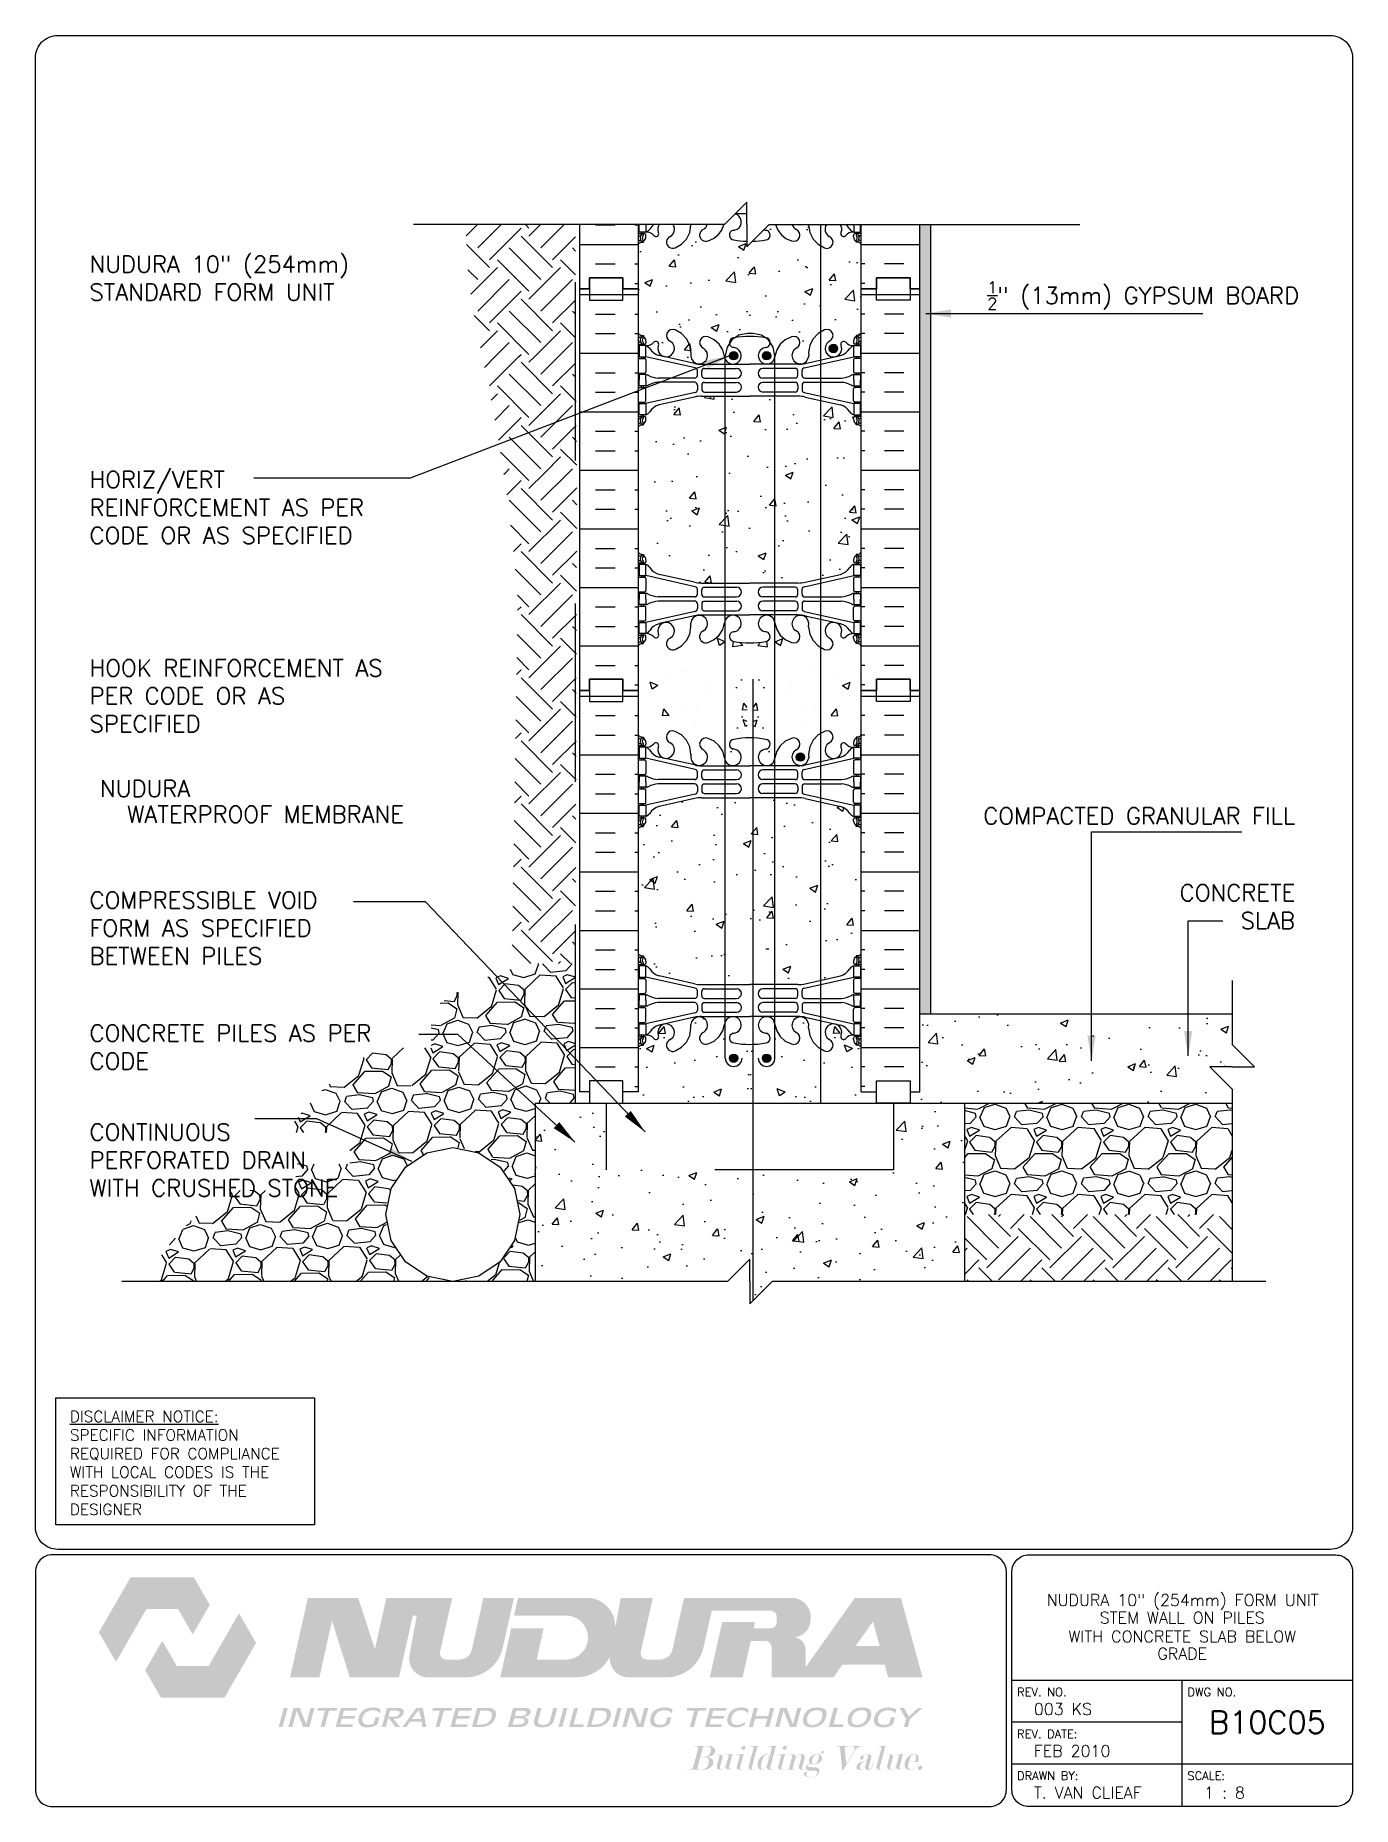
# Paper-space layout 'B10C05' of a CAD drawing. Header units: inches. Extents: x 0.42 to 7.8, y 0.49 to 10.41.
# The model-space entities are those that its viewports show. They can reach past a viewport. Long polylines and large blocks are cut down to what shows.
import ezdxf
from ezdxf.enums import TextEntityAlignment as Align

# ---------------------------------------------------------------- set-up
doc = ezdxf.new("R2010")
doc.units = ezdxf.units.IN
doc.header["$MEASUREMENT"] = 0
doc.linetypes.add('DASHED2', pattern=[0.375, 0.25, -0.125])
doc.linetypes.add('HIDDEN2', pattern=[0.1875, 0.125, -0.0625])
for name, color, linetype in [('HATCH', 12, 'Continuous'), ('line25', 2, 'Continuous'), ('LINE3', 3, 'Continuous'), ('LINE50', 5, 'Continuous'), ('LINE9', 9, 'Continuous'), ('LOGO', 7, 'Continuous'), ('TBK_LINE65', 3, 'Continuous'), ('TBK_TEXT', 4, 'Continuous'), ('TEXT', 4, 'Continuous'), ('Web_Edge', 9, 'Continuous')]:
    doc.layers.add(name, color=color, linetype=linetype)
doc.styles.add('DIM', font='romans.shx', dxfattribs={"width": 0.7})
doc.styles.add('ROMANS', font='romans.shx', dxfattribs={"height": 0.75})
doc.dimstyles.new('ext_12', dxfattribs={"dimscale": 12, "dimtxt": 0.09375, "dimasz": 0.09375, "dimexe": 0.09375, "dimexo": 0.0625, "dimgap": 0.0625, "dimtad": 1, "dimdec": 1, "dimzin": 3, "dimdsep": 46, "dimlunit": 4, "dimtxsty": 'DIM', "dimcen": 0.09, "dimdle": 0.09375, "dimclrt": 4, "dimadec": 0, "dimazin": 0, "dimtfac": 1, "dimtdec": 1, "dimtmove": 2, "dimatfit": 3, "dimfxl": 1, "dimfrac": 2, "dimtolj": 1, "dimtzin": 0, "dimarcsym": 0})
pattern_1 = [(50, (64.3316, 1), (3.5863, -0.31376), [0.375, -4.125]), (355, (64.3316, 1), (-0.693757, 3.76096), [0.3, -3.3]), (100.4514, (64.6304, 0.974), (2.892547, 3.447198), [0.3187, -3.50571]), (46.1842, (64.3316, 2), (5.336205, -0.827595), [0.5625, -6.1875]), (96.6356, (64.7763, 1.931), (4.67331, 4.87059), [0.47805, -5.258565]), (351.1842, (64.3316, 2), (4.67331, 4.87059), [0.45, -4.95]), (21, (64.8316, 1.75), (2.984535, -2.013094), [0.375, -4.125]), (326, (64.8316, 1.75), (1.216577, 3.62575), [0.3, -3.3]), (71.4514, (65.0803, 1.5822), (4.201113, 1.612652), [0.3187, -3.50571]), (37.5, (64.3316, 1), (0.0607993, 1.6644693), [0, -3.26, 0, -3.35, 0, -3.3125]), (7.5, (64.3316, 1), (1.315348, 1.9720586), [0, -1.91, 0, -3.185, 0, -1.2625]), (327.5, (63.2166, 1), (2.669112, -0.1127744), [0, -1.25, 0, -3.9, 0, -5.175]), (317.5, (62.7166, 1), (2.915931, 0.500525), [0, -1.625, 0, -2.59, 0, -3.675])]
pattern_2 = [(45, (64.3316, 1), (2e-16, 2.828427), [2, -2]), (45, (63.8013, 1.5303), (2e-16, 2.828427), [2, -2]), (45, (63.271, 2.0607), (2e-16, 2.828427), [2, -2]), (135, (63.271, 2.4142), (-2.828427, 4e-16), [2, -2]), (135, (63.8013, 2.9445), (-2.828427, 4e-16), [2, -2]), (135, (64.3316, 3.4749), (-2.828427, 4e-16), [2, -2])]
pattern_3 = [(51, (64.3316, 1), (3.59123, -0.251123), [0.375, -4.125]), (356, (64.3316, 1), (-0.75929, 3.74828), [0.3, -3.3]), (101.4514, (64.631, 0.979), (2.831944, 3.497155), [0.3187, -3.50571]), (47.1842, (64.314, 2), (5.349836, -0.73434), [0.5625, -6.1875]), (97.6356, (64.76, 1.9387), (4.5876, 4.95141), [0.47805, -5.258565]), (352.1842, (64.314, 2), (4.587594, 4.95141), [0.45, -4.95]), (22, (64.8184, 1.7586), (3.019214, -1.9607), [0.375, -4.125]), (327, (64.8184, 1.7586), (1.153113, 3.64643), [0.3, -3.3]), (72.4514, (65.07, 1.5952), (4.17233, 1.685726), [0.3187, -3.50571]), (38.5, (64.3316, 1), (0.031741, 1.665277), [0, -3.26, 0, -3.35, 0, -3.3125]), (8.5, (64.3316, 1), (1.28073, 1.994714), [0, -1.91, 0, -3.185, 0, -1.2625]), (328.5, (63.2168, 0.9805), (2.670674, -0.0661748), [0, -1.25, 0, -3.9, 0, -5.175]), (318.5, (62.7168, 0.9718), (2.906751, 0.551339), [0, -1.625, 0, -2.59, 0, -3.675])]

psp = doc.layouts.new('B10C05')

# ---------------------------------------------------------------- texts
at = {"layer": 'TBK_TEXT', "color": 7, "style": 'ROMANS'}
for s, p in [('REV. NO.', (5.9215, 1.107)), ('DWG NO.', (6.876, 1.107)), ('REV. DATE:', (5.9215, 0.8726)), ('DRAWN BY:', (5.9215, 0.6382)), ('SCALE:', (6.876, 0.6382))]:
    psp.add_text(s, height=0.04688, dxfattribs=at).set_placement(p)
at = {"layer": 'TEXT', "insert": (0.6134, 2.7065), "char_height": 0.0625, "width": 1.41371, "attachment_point": 1, "style": 'ROMANS'}
psp.add_mtext('{\\Fromans.shx|c1;\\LDISCLAIMER NOTICE:\\l\\PSPECIFIC INFORMATION REQUIRED FOR COMPLIANCE WITH LOCAL CODES IS THE RESPONSIBILITY OF THE DESIGNER}', dxfattribs=at)

msp = doc.modelspace()

# ---------------------------------------------------------------- texts
at = {"layer": 'TEXT', "style": 'ROMANS'}
for s, p in [('NUDURA ', (407.816, 67.429)), (' WATERPROOF MEMBRANE ', (417.393, 66.276))]:
    msp.add_text(s, height=0.75, dxfattribs=at).set_placement(p, align=Align.RIGHT)
at = {"layer": 'TEXT', "char_height": 0.75, "style": 'ROMANS'}
for s, insert, width, attachment_point in [('NUDURA 10" (254mm) STANDARD FORM UNIT', (402.78, 90.685), 14.45078, 4), ('\\A1;{\\H0.7x;\\S1/2;}" (13mm) GYPSUM BOARD', (457.013, 89.909), 14.45078, 6), ('HORIZ/VERT REINFORCEMENT AS PER CODE OR AS SPECIFIED', (402.78, 80.405), 14.45078, 4), ('HOOK REINFORCEMENT AS PER CODE OR AS SPECIFIED', (402.78, 71.961), 14.45078, 4), ('{\\H1x;COMPACTED GRANULAR FILL}', (456.831, 66.579), 14.45078, 6), ('COMPRESSIBLE VOID FORM AS SPECIFIED BETWEEN PILES', (402.78, 61.55), 14.45078, 4), ('CONCRETE \\PSLAB', (456.831, 62.511), 14.45078, 6), ('CONCRETE PILES AS PER CODE', (402.78, 56.212), 14.45078, 4), ('CONTINUOUS PERFORATED DRAIN WITH CRUSHED STONE', (402.78, 51.149), 12.50342, 4)]:
    msp.add_mtext(s, dxfattribs=dict(at, insert=insert, width=width, attachment_point=attachment_point))

# ---------------------------------------------------------------- blocks, each defined once
blk = doc.blocks.new('TITLEBLOCK-Tag')
at = {"style": 'ROMANS'}
for tag, height, p in [('TITLE_LINE_1', 0.065, (0.927, -0.1328)), ('TITLE_LINE_2', 0.065, (0.9294, -0.2258)), ('CENTRE-LINE-3', 0.065, (0.927, -0.3246)), ('TITLE_LINE_4', 0.065, (0.927, -0.4299)), ('TITLE_LINE_5', 0.065, (0.927, -0.526)), ('DWG', 0.125, (1.4043, -0.9102))]:
    blk.add_attdef(tag, text='', height=height, dxfattribs=at).set_placement(p, align=Align.MIDDLE_CENTER)
for tag, p in [('LATEST_REVISION', (0.0954, -0.8366)), ('REVISION_DATE', (0.0954, -1.071)), ('DRAWN_BY', (0.0954, -1.3053)), ('SCALE', (1.0499, -1.3053))]:
    blk.add_attdef(tag, text='', height=0.065, dxfattribs=at).set_placement(p, align=Align.MIDDLE_LEFT)

# ---------------------------------------------------------------- hatches: boundary and pattern name
at = {"layer": 'HATCH'}
h = msp.add_hatch(dxfattribs=at)
h.set_pattern_fill('EARTH', color=256, scale=8, angle=45, style=0)
h.set_pattern_definition(pattern_2)
edge = h.paths.add_edge_path()
edge.add_spline(control_points=[(419.665, 93.088), (419.663, 92.746), (419.67, 92.113), (419.712, 91.483), (419.737, 91.194)], knot_values=[47.639972, 47.639972, 47.639972, 47.639972, 48.666202, 49.540102, 49.540102, 49.540102, 49.540102], degree=3, periodic=0)
edge.add_line((419.737, 91.194), (424.568, 91.194))
edge.add_line((424.568, 91.194), (424.568, 93.088))
edge.add_line((424.568, 93.088), (419.665, 93.088))
h = msp.add_hatch(dxfattribs=at)
h.set_pattern_fill('INSUL', color=256, scale=7, style=0)
h.set_pattern_definition([(0, (-2498.7807, -306.8027), (0, 2.625), []), (0, (-2498.7807, -305.9277), (0, 2.625), [0.875, -0.875]), (0, (-2498.7807, -305.0527), (0, 2.625), [0.875, -0.875])])
h.paths.add_polyline_path([(427.381, 93.088), (424.756, 93.088), (424.756, 90.207), (425.193, 90.207), (425.193, 90.707), (426.693, 90.707), (426.693, 90.207), (427.381, 90.207)])
h = msp.add_hatch(dxfattribs=at)
h.set_pattern_fill('AR-CONC', color=256, scale=0.5, style=0)
h.set_pattern_definition(pattern_1)
h.paths.add_polyline_path([(432.528, 92.34, -0.009714), (432.381, 92.337, -0.047544), (431.667, 92.402, -0.843243), (431.633, 92.834, 0.055617), (431.812, 92.88, 1.661382), (431.251, 93.233, -0.30095), (430.515, 92.36, -1), (430.301, 92.872, 1.661382), (429.74, 93.224), (429.741, 93.059, -0.311223), (429.032, 92.043, -1), (428.818, 92.554, 2.155404), (428.279, 92.749), (428.291, 92.728, -0.8344), (428.08, 92.602, -0.000004), (428.08, 92.602, 0.23174), (427.722, 92.753), (427.617, 92.753), (427.617, 92.683), (427.664, 92.683, -0.414214), (427.727, 92.62), (427.727, 92.553, -0.249069), (427.617, 92.346), (427.617, 92.304), (427.527, 92.304, 0.088416), (427.381, 92.207), (427.381, 90.207), (427.381, 88.207, 0.088416), (427.527, 88.11), (427.617, 88.11), (427.617, 88.068, -0.249069), (427.727, 87.861), (427.727, 87.793, -0.414214), (427.664, 87.731), (427.617, 87.731), (427.617, 87.661), (427.722, 87.661, -0.155529), (427.898, 87.527, 0.180914), (428.315, 87.215), (429.896, 86.862, 0.054974), (430.223, 86.826), (431.284, 86.826), (431.284, 87.053, -0.088679), (431.251, 87.181, 0.30095), (430.515, 88.053, 0.99917), (430.301, 87.542, 0.000415), (430.301, 87.542, -1.661382), (429.74, 87.189), (429.741, 87.354, 0.311223), (429.032, 88.37, 0.999644), (428.818, 87.859, -0.999644), (429.032, 88.37, -0.311223), (429.741, 87.354), (429.74, 87.189, 1.661382), (430.301, 87.542, -1), (430.515, 88.053, -0.30095), (431.251, 87.181, 0.088679), (431.284, 87.053), (431.284, 87.209, -0.155006), (431.467, 87.786, -0.396758), (431.667, 88.012, -0.001841), (431.694, 88.017, -0.158868), (432.284, 88.209), (432.512, 88.209, -0.003808), (432.528, 88.209)])
h = msp.add_hatch(dxfattribs=at)
h.set_pattern_fill('AR-CONC', color=256, scale=0.5, style=0)
h.set_pattern_definition(pattern_1)
h.paths.add_polyline_path([(437.381, 92.207, 0.08841), (437.235, 92.304), (437.145, 92.304), (437.145, 92.346, -0.249069), (437.035, 92.553), (437.035, 92.62, -0.414214), (437.097, 92.683), (437.145, 92.683), (437.145, 92.753), (437.04, 92.753, -0.155529), (436.864, 92.887, 0.094053), (436.673, 93.088), (435.819, 93.088, 0.434124), (435.944, 92.554, -1), (435.73, 92.043, -0.311223), (435.021, 93.059), (435.021, 93.088), (434.289, 93.088, 0.190963), (434.461, 92.872, -1), (434.247, 92.36, -0.262469), (433.538, 93.088), (433.246, 93.088), (433.016, 92.858, 0.034692), (433.129, 92.834, -0.843243), (433.095, 92.402, -0.037813), (432.528, 92.34), (432.528, 88.209, -0.15807), (433.111, 88.009, -0.309086), (433.29, 87.837, -0.171542), (433.512, 87.209), (433.512, 87.194, -0.297534), (434.247, 88.053, -1), (434.461, 87.542, 1.661382), (435.022, 87.189), (435.021, 87.354, -0.311223), (435.73, 88.37, -1), (435.944, 87.859, 2.155404), (436.482, 87.665), (436.471, 87.686, -0.8344), (436.682, 87.812, -0.000004), (436.682, 87.812, 0.23174), (437.04, 87.661), (437.145, 87.661), (437.145, 87.731), (437.097, 87.731, -0.414214), (437.035, 87.793), (437.035, 87.861, -0.249069), (437.145, 88.068), (437.145, 88.11), (437.235, 88.11, 0.08841), (437.381, 88.207), (437.381, 90.207)])
h = msp.add_hatch(dxfattribs=at)
h.set_pattern_fill('INSUL', color=256, scale=7, style=0)
h.set_pattern_definition([(180, (3363.5424, -306.8027), (0, 2.625), []), (180, (3363.5424, -305.9277), (0, 2.625), [0.875, -0.875]), (180, (3363.5424, -305.0527), (0, 2.625), [0.875, -0.875])])
h.paths.add_polyline_path([(440.006, 93.088), (437.381, 93.088), (437.381, 90.207), (438.068, 90.207), (438.068, 90.707), (439.568, 90.707), (439.568, 90.207), (440.006, 90.207)])
h = msp.add_hatch(dxfattribs=at)
h.set_pattern_fill('AR-SAND', color=256, scale=0.25, angle=45, style=0)
h.set_pattern_definition([(82.5, (208.3582, -6.92733), (-0.3517533, 0.3294818), [0, -0.38, 0, -0.425, 0, -0.40625]), (52.5, (208.3582, -6.9273), (-0.1860344, 0.811745), [0, -0.205, 0, -0.3425, 0, -0.13125]), (12.5, (208.14077, -7.14476), (0.5495073, 0.5515081), [0, -0.125, 0, -0.45, 0, -0.5875]), (2.5, (208.1408, -7.14476), (0.3762605, 0.6865657), [0, -0.0625, 0, -0.295, 0, -0.3375])])
h.paths.add_polyline_path([(440.506, 93.088), (440.006, 93.088), (440.006, 90.207), (440.006, 72.207), (440.006, 57.707), (440.506, 57.707)])
h = msp.add_hatch(dxfattribs=at)
h.set_pattern_fill('EARTH', color=256, scale=8, angle=45, style=0)
h.set_pattern_definition(pattern_2)
edge = h.paths.add_edge_path()
edge.add_spline(control_points=[(419.737, 91.194), (419.855, 89.846), (420.108, 88.509), (420.381, 87.173)], knot_values=[43.565265, 43.565265, 43.565265, 43.565265, 47.639972, 47.639972, 47.639972, 47.639972], degree=3, periodic=0)
edge.add_line((420.381, 87.173), (424.568, 87.173))
edge.add_line((424.568, 87.173), (424.568, 91.194))
edge.add_line((424.568, 91.194), (419.737, 91.194))
h = msp.add_hatch(dxfattribs=at)
h.set_pattern_fill('INSUL', color=256, scale=7, style=0)
h.set_pattern_definition([(0, (-2498.7807, -324.8027), (0, 2.625), []), (0, (-2498.7807, -323.9277), (0, 2.625), [0.875, -0.875]), (0, (-2498.7807, -323.0527), (0, 2.625), [0.875, -0.875])])
h.paths.add_polyline_path([(424.756, 72.207), (425.193, 72.207), (425.193, 72.707), (426.693, 72.707), (426.693, 72.207), (427.381, 72.207), (427.381, 90.207), (426.693, 90.207), (426.693, 90.707), (425.193, 90.707), (425.193, 90.207), (424.756, 90.207)])
h = msp.add_hatch(dxfattribs=at)
h.set_pattern_fill('INSUL', color=256, scale=7, style=0)
h.set_pattern_definition([(180, (3363.5424, -324.8027), (0, 2.625), []), (180, (3363.5424, -323.9277), (0, 2.625), [0.875, -0.875]), (180, (3363.5424, -323.0527), (0, 2.625), [0.875, -0.875])])
h.paths.add_polyline_path([(440.006, 72.207), (439.568, 72.207), (439.568, 72.707), (438.068, 72.707), (438.068, 72.207), (437.381, 72.207), (437.381, 90.207), (438.068, 90.207), (438.068, 90.707), (439.568, 90.707), (439.568, 90.207), (440.006, 90.207)])
h = msp.add_hatch(dxfattribs=at)
h.set_pattern_fill('EARTH', color=256, scale=8, angle=45, style=0)
h.set_pattern_definition(pattern_2)
edge = h.paths.add_edge_path()
edge.add_spline(control_points=[(420.381, 87.173), (420.539, 86.4), (420.911, 84.666), (421.207, 82.922), (421.351, 81.952)], knot_values=[38.273243, 38.273243, 38.273243, 38.273243, 40.628401, 43.565265, 43.565265, 43.565265, 43.565265], degree=3, periodic=0)
edge.add_line((421.351, 81.952), (424.631, 81.952))
edge.add_line((424.631, 81.952), (424.568, 87.173))
edge.add_line((424.568, 87.173), (420.381, 87.173))
h = msp.add_hatch(dxfattribs=at)
h.set_pattern_fill('AR-CONC', color=256, scale=0.5)
h.set_pattern_definition([(50, (0, 0), (3.5863, -0.31376), [0.375, -4.125]), (355, (0, 0), (-0.693757, 3.76096), [0.3, -3.3]), (100.4514, (0.299, -0.026), (2.892544, 3.4472), [0.3187, -3.50571]), (46.1842, (0, 1), (5.336207, -0.827596), [0.5625, -6.1875]), (96.6356, (0.4447, 0.931), (4.67331, 4.87059), [0.47805, -5.25857]), (351.1842, (0, 1), (4.67331, 4.87059), [0.45, -4.95]), (21, (0.5, 0.75), (2.984535, -2.013094), [0.375, -4.125]), (326, (0.5, 0.75), (1.216577, 3.62575), [0.3, -3.3]), (71.45144, (0.7487, 0.5822), (4.201112, 1.612656), [0.3187, -3.50571]), (37.5, (0, 0), (0.0607993, 1.6644693), [0, -3.26, 0, -3.35, 0, -3.3125]), (7.5, (0, 0), (1.315348, 1.9720586), [0, -1.91, 0, -3.185, 0, -1.2625]), (327.5, (-1.115, 0), (2.669112, -0.1127744), [0, -1.25, 0, -3.9, 0, -5.175]), (317.5, (-1.615, 0), (2.915931, 0.500525), [0, -1.625, 0, -2.59, 0, -3.675])])
h.paths.add_polyline_path([(431.284, 81.72), (427.381, 81.72), (427.381, 78.399, 0.088416), (427.527, 78.302), (427.617, 78.302), (427.617, 78.26, -0.249069), (427.727, 78.053), (427.727, 77.985, -0.414214), (427.664, 77.923), (427.722, 77.853, -0.168672), (427.908, 77.703, 0.17445), (428.315, 77.408), (429.896, 77.055, 0.054974), (430.223, 77.019), (431.284, 77.019)])
h.paths.add_polyline_path([(433.512, 85.395), (432.381, 85.395), (431.284, 85.395), (431.284, 81.72), (433.512, 81.72)])
h.paths.add_polyline_path([(431.284, 85.395), (430.223, 85.395, 0.054974), (429.896, 85.359), (428.315, 85.006, 0.17445), (427.908, 84.71, -0.168672), (427.722, 84.561), (427.664, 84.491, -0.414214), (427.727, 84.428), (427.727, 84.361, -0.249069), (427.617, 84.154), (427.617, 84.112), (427.527, 84.112, 0.088416), (427.381, 84.015), (427.381, 81.72), (431.284, 81.72)])
h.paths.add_polyline_path([(433.512, 81.72), (431.284, 81.72), (431.284, 77.019), (432.381, 77.019), (433.512, 77.019)])
h.paths.add_polyline_path([(435.563, 81.72), (434.483, 81.72), (433.512, 81.72), (433.512, 77.019), (434.539, 77.019, 0.054974), (434.866, 77.055), (435.563, 77.21)])
h.paths.add_polyline_path([(435.563, 85.203), (434.866, 85.359, 0.054974), (434.539, 85.395), (433.512, 85.395), (433.512, 81.72), (434.483, 81.72), (435.563, 81.72)])
h.paths.add_polyline_path([(437.381, 84.015, 0.08841), (437.235, 84.112), (437.145, 84.112), (437.145, 84.154, -0.249069), (437.035, 84.361), (437.035, 84.428, -0.414214), (437.097, 84.491), (437.04, 84.561, -0.168672), (436.854, 84.71, 0.17445), (436.446, 85.006), (435.563, 85.203), (435.563, 81.72), (435.563, 77.21), (436.446, 77.408, 0.17445), (436.854, 77.703, -0.168672), (437.04, 77.853), (437.097, 77.923, -0.414214), (437.035, 77.985), (437.035, 78.053, -0.249069), (437.145, 78.26), (437.145, 78.302), (437.235, 78.302, 0.08841), (437.381, 78.399)])
h.paths.add_polyline_path([(431.284, 67.395), (430.223, 67.395, 0.054974), (429.896, 67.359), (428.315, 67.006, 0.17445), (427.908, 66.71, -0.168672), (427.722, 66.561), (427.664, 66.491, -0.414214), (427.727, 66.428), (427.727, 66.361, -0.249069), (427.617, 66.154), (427.617, 66.112), (427.527, 66.112, 0.088416), (427.381, 66.015), (427.381, 60.399, 0.088416), (427.527, 60.302), (427.617, 60.302), (427.617, 60.26, -0.249069), (427.727, 60.053), (427.727, 59.985, -0.414214), (427.664, 59.923), (427.722, 59.853, -0.168672), (427.908, 59.703, 0.17445), (428.315, 59.408), (429.896, 59.055, 0.054974), (430.223, 59.019), (431.284, 59.019)])
h.paths.add_polyline_path([(432.528, 67.395), (432.381, 67.395), (431.284, 67.395), (431.284, 59.019), (432.381, 59.019), (432.528, 59.019)])
h.paths.add_polyline_path([(433.512, 67.395), (432.528, 67.395), (432.528, 59.019), (433.512, 59.019)])
h.paths.add_polyline_path([(435.563, 67.203), (434.866, 67.359, 0.054974), (434.539, 67.395), (433.512, 67.395), (433.512, 59.019), (434.539, 59.019, 0.054974), (434.866, 59.055), (435.563, 59.21)])
h.paths.add_polyline_path([(437.381, 66.015, 0.08841), (437.235, 66.112), (437.145, 66.112), (437.145, 66.154, -0.249069), (437.035, 66.361), (437.035, 66.428, -0.414214), (437.097, 66.491), (437.04, 66.561, -0.168672), (436.854, 66.71, 0.17445), (436.446, 67.006), (435.563, 67.203), (435.563, 59.21), (436.446, 59.408, 0.17445), (436.854, 59.703, -0.168672), (437.04, 59.853), (437.097, 59.923, -0.414214), (437.035, 59.985), (437.035, 60.053, -0.249069), (437.145, 60.26), (437.145, 60.302), (437.235, 60.302, 0.08841), (437.381, 60.399)])
h = msp.add_hatch(dxfattribs=at)
h.set_pattern_fill('EARTH', color=256, scale=8, angle=45, style=0)
h.set_pattern_definition(pattern_2)
edge = h.paths.add_edge_path()
edge.add_spline(control_points=[(421.351, 81.952), (421.63, 80.066), (421.833, 78.171), (421.978, 76.271)], knot_values=[32.561446, 32.561446, 32.561446, 32.561446, 38.273243, 38.273243, 38.273243, 38.273243], degree=3, periodic=0)
edge.add_line((421.978, 76.271), (421.714, 59.957))
edge.add_line((421.714, 59.957), (424.568, 59.957))
edge.add_line((424.568, 59.957), (424.631, 81.952))
edge.add_line((424.631, 81.952), (421.351, 81.952))
h = msp.add_hatch(dxfattribs=at)
h.set_pattern_fill('AR-CONC', color=256, scale=0.5, angle=1, style=0)
h.set_pattern_definition([(129, (800.4645, 1), (-3.59123, -0.251123), [0.375, -4.125]), (184, (800.4645, 1), (0.75929, 3.74828), [0.3, -3.3]), (78.5486, (800.1652, 0.979), (-2.831944, 3.497155), [0.3187, -3.50571]), (132.8158, (800.482, 2), (-5.349836, -0.73434), [0.5625, -6.1875]), (82.3644, (800.036, 1.9387), (-4.5876, 4.95141), [0.47805, -5.258565]), (187.8158, (800.482, 2), (-4.587594, 4.95141), [0.45, -4.95]), (158, (799.9777, 1.7586), (-3.019214, -1.9607), [0.375, -4.125]), (213, (799.9777, 1.7586), (-1.153113, 3.64643), [0.3, -3.3]), (107.5486, (799.726, 1.5952), (-4.17233, 1.685726), [0.3187, -3.50571]), (141.5, (800.4645, 1), (-0.031741, 1.665277), [0, -3.26, 0, -3.35, 0, -3.3125]), (171.5, (800.4645, 1), (-1.28073, 1.994714), [0, -1.91, 0, -3.185, 0, -1.2625]), (211.5, (801.5793, 0.9805), (-2.670674, -0.0661748), [0, -1.25, 0, -3.9, 0, -5.175]), (221.5, (802.0793, 0.9718), (-2.906751, 0.551339), [0, -1.625, 0, -2.59, 0, -3.675])])
h.paths.add_polyline_path([(431.284, 75.22, 0.003135), (431.285, 75.233, -1.661382), (431.846, 74.88, -0.055617), (431.667, 74.834, 0.843243), (431.701, 74.402, 0.037813), (432.268, 74.34), (432.268, 70.074, 0.037813), (431.701, 70.012, 0.843243), (431.667, 69.579, -0.055617), (431.846, 69.534, -1.661382), (431.285, 69.181, 0.003135), (431.284, 69.194)])
h = msp.add_hatch(dxfattribs=at)
h.set_pattern_fill('AR-CONC', color=256, scale=0.5, angle=1, style=0)
h.set_pattern_definition(pattern_3)
h.paths.add_polyline_path([(433.512, 75.22, -0.003135), (433.511, 75.233, 1.661382), (432.95, 74.88, 0.055617), (433.129, 74.834, -0.843243), (433.095, 74.402, -0.037813), (432.528, 74.34), (432.528, 70.074, -0.037813), (433.095, 70.012, -0.843243), (433.129, 69.579, 0.055617), (432.95, 69.534, 1.661382), (433.511, 69.181, -0.003135), (433.512, 69.194)])
h = msp.add_hatch(dxfattribs=at)
h.set_pattern_fill('INSUL', color=256, scale=7, style=0)
h.set_pattern_definition([(0, (-2498.7807, -342.8027), (0, 2.625), []), (0, (-2498.7807, -341.9277), (0, 2.625), [0.875, -0.875]), (0, (-2498.7807, -341.0527), (0, 2.625), [0.875, -0.875])])
h.paths.add_polyline_path([(424.756, 54.207), (425.193, 54.207), (425.193, 54.707), (426.693, 54.707), (426.693, 54.207), (427.381, 54.207), (427.381, 72.207), (426.693, 72.207), (426.693, 72.707), (425.193, 72.707), (425.193, 72.207), (424.756, 72.207)])
h = msp.add_hatch(dxfattribs=at)
h.set_pattern_fill('INSUL', color=256, scale=7, style=0)
h.set_pattern_definition([(180, (3363.5424, -342.8027), (0, 2.625), []), (180, (3363.5424, -341.9277), (0, 2.625), [0.875, -0.875]), (180, (3363.5424, -341.0527), (0, 2.625), [0.875, -0.875])])
h.paths.add_polyline_path([(440.006, 54.207), (439.568, 54.207), (439.568, 54.707), (438.068, 54.707), (438.068, 54.207), (437.381, 54.207), (437.381, 72.207), (438.068, 72.207), (438.068, 72.707), (439.568, 72.707), (439.568, 72.207), (440.006, 72.207)])
h = msp.add_hatch(dxfattribs=at)
h.set_pattern_fill('GRAVEL', color=256, scale=3, angle=1, style=0)
h.set_pattern_definition([(229.01279, (206.46552, -3.89009), (-23.5251297, -27.41474552), [0.403608, -39.957264]), (185.96974, (206.2008, -4.19475), (35.94215981, 3.62782972), [0.692604, -68.567774]), (133.51045, (205.51195, -4.26679), (30.57136027, -32.47140175), [0.488364, -48.348098]), (268.27369, (204.35522, -5.03709), (1.9523987, 60.04321893), [0.630714, -62.440674]), (293.833654, (204.33622, -5.66752), (-15.62600206, 35.73273093), [0.618465, -61.22812]), (358.27369, (204.58613, -6.23324), (-60.04321893, 1.9523987), [0.630714, -62.440674]), (38.69424, (205.21656, -6.25224), (-38.47048792, -30.676074706), [0.834087, -82.574546]), (73.25533, (205.86756, -5.7308), (19.844942773, 66.356448416), [0.787464, -77.958964]), (122.429566, (206.09443, -4.97673), (-24.676988535, 38.57520236), [0.63285, -62.65222]), (176.23636, (205.75506, -4.44257), (33.04733116, -2.42361367), [0.722496, -35.402288]), (223.39744, (205.03412, -4.39515), (-35.418587613, -33.62326057), [0.934344, -92.500125]), (139.81407, (207.3253, -5.01525), (-21.3109449, 17.63075798), [0.318903, -31.571534]), (172.469234, (207.08166, -4.80947), (39.09877455, -5.31844232), [0.60671, -60.064534]), (226, (206.4802, -4.73), (0.052357, -2.999543), [0.424263, -3.818378]), (204.1986, (206.26393, -4.37368), (14.893001, 6.2608723), [0.228474, -22.618845]), (292.8014, (206.05554, -4.46733), (-3.1566147, 8.946272), [0.32311, -15.832385]), (31.96376, (206.18075, -4.7652), (8.8939148, 6.1561578), [0.524787, -16.96807]), (162.56505, (206.626, -4.4874), (6.0514434, -2.8948286), [0.379473, -9.10736]), (17.38954, (204.3158, -4.4977), (29.8383592, 9.52220145), [0.5316, -52.628535]), (71.34618, (204.8231, -4.33882), (-11.42224293, -33.20440282), [0.445983, -44.152223]), (294.1986, (206.6155, -3.88747), (-6.2608723, 14.893001), [0.456945, -22.390374]), (344.61046, (206.8028, -4.30426), (-30.15250251, 8.47505706), [0.5316, -52.628535]), (340.44395, (204.34826, -6.3574), (-15.10242987, 5.7373001), [0.51264, -25.11937]), (295.77514, (204.83133, -6.529), (-15.57364484, 32.73318784), [0.429534, -42.52393]), (67.8014, (206.69785, -6.8865), (5.7373001, 15.1024299), [0.456945, -22.390374]), (18.354025, (206.8705, -6.46341), (-38.78463123, -12.67881619), [0.502893, -49.78627]), (70.44395, (205.22808, -6.91214), (-5.7373001, -15.10242987), [0.25632, -25.37569]), (102.30993, (206.5179, -6.88963), (-3.208972, 11.9458151), [0.15297, -15.14409]), (166.96376, (206.4853, -6.7402), (9.0509865, -2.8424714), [0.618465, -11.750852]), (187.009006, (205.88274, -6.60067), (29.94307364, 3.52311528), [0.57315, -56.74177]), (304.69007, (206.1855, -5.03515), (-3.1042575, 5.946729), [0.432666, -10.383988]), (354.157227, (206.43171, -5.39091), (51.09694689, -5.10901344), [0.755382, -74.782688]), (61.9454, (207.18317, -5.4678), (-11.6316718, -21.20623048), [0.308868, -30.578022]), (91, (207.3284, -5.1952), (-3.0519, 2.947186), [0.18, -2.82]), (121.25644, (205.82118, -6.51173), (12.36467288, -20.78737272), [0.416772, -41.26056]), (49.01279, (205.60493, -6.15545), (23.5251297, 27.41474552), [0.807216, -39.553656]), (1, (206.1344, -5.546), (2.947186, 3.0519), [0.78, -2.22]), (326.30485, (206.91426, -5.5325), (30.36193139, -20.4732294), [0.474342, -46.959823]), (255.0546, (207.3089, -5.79566), (-2.7901142, -12.05052956), [0.436806, -21.403524]), (208.645975, (207.19626, -6.21769), (-56.46774643, -30.99021802), [0.711195, -70.408423]), (176.42608, (206.57211, -6.55863), (-39.04641733, 2.318899234), [0.752397, -74.48722])])
edge = h.paths.add_edge_path()
edge.add_arc((419.068, 48.707), 3, -90, 0, ccw=False)
edge.add_line((419.068, 45.707), (422.756, 45.707))
edge.add_line((422.756, 45.707), (422.756, 53.707))
edge.add_line((422.756, 53.707), (424.568, 53.707))
edge.add_line((424.568, 53.707), (424.568, 59.957))
edge.add_line((424.568, 59.957), (422.568, 59.957))
edge.add_arc((425.176, 48.421), 11.827, 102.73496, 129.64711)
edge.add_line((417.629, 57.527), (418.101, 57.527))
edge.add_line((418.101, 57.527), (418.101, 56.182))
edge.add_line((418.101, 56.182), (415.786, 56.182))
edge.add_arc((421.636, 45.598), 12.093, 118.93181, 145.84395)
edge.add_line((411.629, 52.388), (414.449, 52.388))
edge.add_line((414.449, 52.388), (414.449, 50.984))
edge.add_line((414.449, 50.984), (412.028, 50.984))
edge.add_line((412.028, 50.984), (412.028, 49.791))
edge.add_line((412.028, 49.791), (408.863, 49.791))
edge.add_arc((417.859, 38.121), 14.735, 127.62901, 149.01681)
edge.add_line((405.226, 45.707), (419.068, 45.707))
edge.add_arc((419.068, 48.707), 3, 180, 270, ccw=False)
edge.add_arc((419.068, 48.707), 3, 0, 180, ccw=False)
h = msp.add_hatch(dxfattribs=at)
h.set_pattern_fill('AR-CONC', color=256, scale=0.5, angle=1, style=0)
h.set_pattern_definition(pattern_3)
h.paths.add_polyline_path([(432.528, 56.34, -0.009714), (432.381, 56.337, -0.047544), (431.667, 56.402, -0.843243), (431.633, 56.834, 0.055617), (431.812, 56.88, 1.661382), (431.251, 57.233, -0.30095), (430.515, 56.36, -1), (430.301, 56.872, 1.661382), (429.74, 57.224), (429.741, 57.059, -0.311223), (429.032, 56.043, -1), (428.818, 56.554, 2.155404), (428.279, 56.749), (428.291, 56.728, -0.8344), (428.08, 56.602, -0.000004), (428.08, 56.602, 0.23174), (427.722, 56.753), (427.617, 56.753), (427.617, 56.683), (427.664, 56.683, -0.414214), (427.727, 56.62), (427.727, 56.553, -0.249069), (427.617, 56.346), (427.617, 56.304), (427.527, 56.304, 0.088416), (427.381, 56.207), (427.381, 54.207), (426.693, 54.207), (426.693, 53.707), (432.528, 53.707)])
h = msp.add_hatch(dxfattribs=at)
h.set_pattern_fill('AR-CONC', color=256, scale=0.5, angle=1, style=0)
h.set_pattern_definition([(129, (800.3958, 1), (-3.59123, -0.251123), [0.375, -4.125]), (184, (800.3958, 1), (0.75929, 3.74828), [0.3, -3.3]), (78.5486, (800.0965, 0.979), (-2.831944, 3.497155), [0.3187, -3.50571]), (132.8158, (800.4132, 2), (-5.349836, -0.73434), [0.5625, -6.1875]), (82.3644, (799.9674, 1.9387), (-4.5876, 4.95141), [0.47805, -5.258565]), (187.8158, (800.413, 2), (-4.587594, 4.95141), [0.45, -4.95]), (158, (799.909, 1.7586), (-3.019214, -1.9607), [0.375, -4.125]), (213, (799.909, 1.7586), (-1.153113, 3.64643), [0.3, -3.3]), (107.5486, (799.6573, 1.5952), (-4.17233, 1.685726), [0.3187, -3.50571]), (141.5, (800.3958, 1), (-0.031741, 1.665277), [0, -3.26, 0, -3.35, 0, -3.3125]), (171.5, (800.3958, 1), (-1.28073, 1.994714), [0, -1.91, 0, -3.185, 0, -1.2625]), (211.5, (801.5106, 0.9805), (-2.670674, -0.0661748), [0, -1.25, 0, -3.9, 0, -5.175]), (221.5, (802.0105, 0.9718), (-2.906751, 0.551339), [0, -1.625, 0, -2.59, 0, -3.675])])
h.paths.add_polyline_path([(432.2, 56.34, 0.009714), (432.347, 56.337, 0.047544), (433.06, 56.402, 0.843243), (433.095, 56.834, -0.055617), (432.915, 56.88, -1.661382), (433.476, 57.233, 0.30095), (434.213, 56.36, 1), (434.426, 56.872, -1.661382), (434.987, 57.224), (434.987, 57.059, 0.311223), (435.696, 56.043, 1), (435.909, 56.554, -2.155404), (436.448, 56.749), (436.436, 56.728, 0.8344), (436.648, 56.602, 0.000004), (436.648, 56.602, -0.23174), (437.006, 56.753), (437.111, 56.753), (437.111, 56.683), (437.063, 56.683, 0.414214), (437.001, 56.62), (437.001, 56.553, 0.249069), (437.111, 56.346), (437.111, 56.304), (437.201, 56.304, -0.088416), (437.347, 56.207), (437.347, 54.207), (438.034, 54.207), (438.034, 53.707), (432.2, 53.707)])
h = msp.add_hatch(dxfattribs=at)
h.set_pattern_fill('AR-CONC', color=256, scale=0.5, angle=1, style=0)
h.set_pattern_definition(pattern_3)
h.paths.add_polyline_path([(454.013, 55.332), (455.013, 55.332), (454.013, 56.332), (454.013, 57.707), (440.006, 57.707), (440.006, 54.207), (439.568, 54.207), (439.568, 53.707), (440.006, 53.707), (454.013, 53.707), (454.013, 54.332), (453.013, 55.332)])
h = msp.add_hatch(dxfattribs=at)
h.set_pattern_fill('AR-CONC', color=256, scale=0.5, angle=1, style=0)
h.set_pattern_definition([(51, (136.284, -1.849), (3.59123, -0.251123), [0.375, -4.125]), (356, (136.284, -1.849), (-0.75929, 3.74828), [0.3, -3.3]), (101.4514, (136.5833, -1.87), (2.831944, 3.497155), [0.3187, -3.50571]), (47.1842, (136.2666, -0.849), (5.349836, -0.73434), [0.5625, -6.1875]), (97.6356, (136.7124, -0.9104), (4.5876, 4.95141), [0.47805, -5.258565]), (352.1842, (136.2666, -0.849), (4.58759, 4.95141), [0.45, -4.95]), (22, (136.771, -1.0904), (3.019214, -1.9607), [0.375, -4.125]), (327, (136.771, -1.0904), (1.153113, 3.64643), [0.3, -3.3]), (72.4514, (137.0225, -1.254), (4.17233, 1.685726), [0.3187, -3.50571]), (38.5, (136.284, -1.849), (0.031741, 1.665277), [0, -3.26, 0, -3.35, 0, -3.3125]), (8.5, (136.284, -1.849), (1.28073, 1.994714), [0, -1.91, 0, -3.185, 0, -1.2625]), (328.5, (135.1692, -1.8685), (2.670674, -0.066175), [0, -1.25, 0, -3.9, 0, -5.175]), (318.5, (134.6693, -1.8772), (2.906751, 0.551339), [0, -1.625, 0, -2.59, 0, -3.675])])
h.paths.add_polyline_path([(442.006, 53.707), (438.818, 53.707), (438.818, 50.707), (425.943, 50.707), (425.943, 53.707), (422.756, 53.707), (422.756, 45.707), (431.381, 45.707), (432.381, 46.707), (432.381, 44.707), (433.381, 45.707), (442.006, 45.707)])
h = msp.add_hatch(dxfattribs=at)
h.set_pattern_fill('GRAVEL', color=256, scale=3, style=0)
h.set_pattern_definition([(228.0128, (208.5182, -3.92733), (-23.9999947, -27.00000402), [0.403608, -39.957264]), (184.9697, (208.24821, -4.22733), (36.000003155, 2.99997392), [0.692604, -68.567775]), (132.5104, (207.55821, -4.28733), (29.99997216, -33.00002602), [0.488364, -48.348096]), (267.2737, (206.38821, -5.03733), (2.99998805, 60.000000885), [0.630714, -62.440674]), (292.8337, (206.35821, -5.66733), (-15.00002972, 35.999989235), [0.618465, -61.22812]), (357.2737, (206.59821, -6.23733), (-60.000000885, 2.99998805), [0.630714, -62.440674]), (37.6942, (207.22821, -6.26733), (-39.000022037, -29.999971215), [0.834087, -82.574547]), (72.2553, (207.88821, -5.75733), (21.00003229, 65.999988694), [0.787464, -77.958963]), (121.4296, (208.12821, -5.00733), (-24.0000247, 38.99998511), [0.63285, -62.65222]), (175.2364, (207.7982, -4.46733), (33.00000284, -2.9999746), [0.722496, -35.40229]), (222.3974, (207.07821, -4.40733), (-36.000022053, -32.999976246), [0.934344, -92.500125]), (138.8141, (209.3582, -5.06733), (-21.00000884, 17.99999194), [0.318903, -31.571532]), (171.4692, (209.11821, -4.85733), (38.999994854, -6.00002373), [0.60671, -60.064533]), (225, (208.5182, -4.7673), (-3e-16, -3.000001), [0.424263, -3.818376]), (203.1986, (208.3082, -4.40733), (14.9999992, 6.000004), [0.228474, -22.618845]), (291.8014, (208.0982, -4.49733), (-2.9999997, 9.0000008), [0.32311, -15.832386]), (30.9638, (208.2182, -4.79733), (8.9999941, 6.0000075), [0.524787, -16.96807]), (161.5651, (208.6682, -4.5273), (6.0000013, -2.9999952), [0.379473, -9.10736]), (16.3895, (206.35821, -4.49733), (30.0000066, 8.99997813), [0.5316, -52.628535]), (70.3462, (206.8682, -4.34733), (-11.99998574, -33.0000064), [0.445983, -44.152224]), (293.1986, (208.6682, -3.92733), (-6.000004, 14.9999992), [0.456945, -22.390374]), (343.6105, (208.84821, -4.34733), (-30.0000066, 8.99997813), [0.5316, -52.628535]), (339.444, (206.3582, -6.35733), (-15.00000553, 5.999988), [0.51264, -25.119372]), (294.7751, (206.8382, -6.53733), (-14.99997657, 33.00001027), [0.429534, -42.52393]), (66.8014, (208.6982, -6.92733), (6.000004, 14.9999992), [0.456945, -22.390374]), (17.354, (208.87821, -6.50733), (-39.00000606, -11.99998351), [0.502893, -49.786272]), (69.444, (207.2282, -6.92733), (-5.999988, -15.00000553), [0.25632, -25.375692]), (101.3099, (208.5182, -6.9273), (-2.9999929, 12.0000023), [0.15297, -15.144087]), (165.9638, (208.4882, -6.7773), (9.0000016, -2.9999942), [0.618465, -11.75085]), (186.009, (207.88821, -6.62733), (29.99999925, 2.99999795), [0.57315, -56.74177]), (303.6901, (208.2182, -5.0673), (-3.000004, 5.9999987), [0.432666, -10.383987]), (353.1572, (208.45821, -5.42733), (50.999998096, -6.000023994), [0.755382, -74.78269]), (60.9454, (209.2082, -5.51733), (-12.00000008, -21.00000115), [0.308868, -30.578022]), (90, (209.3582, -5.2473), (-3, 3), [0.18, -2.82]), (120.2564, (207.8282, -6.53733), (11.99998466, -21.00000737), [0.416772, -41.26056]), (48.0128, (207.6182, -6.17733), (23.9999947, 27.00000402), [0.807216, -39.553656]), (0, (208.1582, -5.5773), (3, 3), [0.78, -2.22]), (325.3048, (208.93821, -5.57733), (-29.99998278, 21.00002583), [0.474342, -46.959822]), (254.0546, (209.3282, -5.84733), (-2.9999997, -12.0000004), [0.436806, -21.403524]), (207.646, (209.20821, -6.26733), (-56.99998742, -30.00002314), [0.711195, -70.408422]), (175.4261, (208.57821, -6.59733), (-39.000001675, 2.999984403), [0.752397, -74.487222])])
h.paths.add_polyline_path([(454.013, 53.707), (442.006, 53.707), (442.006, 48.707), (454.013, 48.707)])
h = msp.add_hatch(dxfattribs=at)
h.set_pattern_fill('EARTH', color=256, scale=8, angle=45, style=0)
h.paths.add_polyline_path([(442.006, 48.707), (442.006, 45.707), (454.013, 45.707), (454.013, 48.707)])
at = {"layer": 'LINE3'}
for points in [[(431.472, 87.209, 1), (431.847, 87.209, 1)], [(432.949, 87.209, 1), (433.324, 87.209, 1)], [(435.943, 87.534, 1), (436.318, 87.534, 1)], [(434.46, 69.217, 1), (434.835, 69.217, 1)], [(431.471, 55.716, 1), (431.846, 55.716, 1)], [(432.95, 55.716, 1), (433.325, 55.716, 1)]]:
    msp.add_hatch(color=256, dxfattribs=at).paths.add_polyline_path(points)

# ---------------------------------------------------------------- linework, layer by layer
msp.add_line((432.381, 53.707), (432.381, 53.707))
at = {"layer": 'HATCH'}
for p, q in [((428.6, 73.939), (428.6, 73.939)), ((429.666, 74.592), (429.666, 74.592)), ((429.861, 74.53), (429.861, 74.53)), ((430.509, 74.323), (430.509, 74.323)), ((431.281, 74.389), (430.934, 74.529)), ((431.03, 74.225), (430.934, 74.529)), ((431.281, 74.389), (431.03, 74.225)), ((431.271, 74.005), (431.271, 74.005)), ((433.515, 74.389), (433.862, 74.529)), ((433.515, 74.389), (433.766, 74.225)), ((433.525, 74.005), (433.525, 74.005)), ((433.766, 74.225), (433.863, 74.529)), ((434.287, 74.323), (434.287, 74.323)), ((434.935, 74.53), (434.935, 74.53)), ((435.13, 74.592), (435.13, 74.592)), ((436.196, 73.939), (436.196, 73.939)), ((428.262, 72.428), (427.914, 72.568)), ((428.01, 72.264), (427.914, 72.568)), ((428.262, 72.428), (428.01, 72.265)), ((428.652, 72.798), (428.652, 72.798)), ((429.489, 73.043), (429.489, 73.043)), ((430.541, 72.515), (430.541, 72.515)), ((434.255, 72.515), (434.255, 72.515)), ((435.307, 73.043), (435.307, 73.043)), ((436.144, 72.798), (436.144, 72.798)), ((436.534, 72.428), (436.882, 72.568)), ((436.534, 72.428), (436.786, 72.265)), ((436.786, 72.264), (436.882, 72.568)), ((427.946, 71.967), (427.946, 71.967)), ((430.015, 71.543), (430.015, 71.543)), ((430.616, 72.033), (430.616, 72.033)), ((434.18, 72.033), (434.18, 72.033)), ((434.781, 71.543), (434.781, 71.543)), ((436.85, 71.967), (436.85, 71.967)), ((428.463, 71.062), (428.526, 71.374)), ((428.762, 71.083), (428.463, 71.062)), ((428.762, 71.083), (428.526, 71.374)), ((429.521, 71.378), (429.521, 71.378)), ((429.933, 70.803), (429.933, 70.803)), ((434.864, 70.803), (434.864, 70.803)), ((435.275, 71.378), (435.275, 71.378)), ((436.034, 71.083), (436.27, 71.374)), ((436.034, 71.083), (436.333, 71.062)), ((436.334, 71.062), (436.27, 71.374)), ((428.798, 70.466), (428.798, 70.466)), ((435.998, 70.466), (435.998, 70.466)), ((428.875, 69.395), (428.875, 69.395)), ((435.921, 69.395), (435.921, 69.395))]:
    msp.add_line(p, q, dxfattribs=at)
at = {"layer": 'HATCH', "linetype": 'HIDDEN2'}
for p, q in [((425.943, 53.707), (425.943, 50.707)), ((438.818, 53.707), (438.818, 50.707)), ((438.818, 50.707), (425.943, 50.707))]:
    msp.add_line(p, q, dxfattribs=at)
at = {"layer": 'line25'}
for p, q in [((427.381, 93.088), (427.381, 90.207)), ((437.381, 90.207), (437.381, 93.088)), ((427.381, 90.207), (427.381, 72.207)), ((437.381, 72.207), (437.381, 90.207)), ((427.381, 72.207), (427.381, 54.207)), ((437.381, 54.207), (437.381, 72.207))]:
    msp.add_line(p, q, dxfattribs=at)
at = {"layer": 'LINE3'}
for p, q in [((435.563, 53.707), (435.563, 93.088)), ((432.512, 88.209), (432.284, 88.209)), ((431.284, 55.716), (431.284, 87.209)), ((433.512, 55.716), (433.512, 87.209)), ((432.528, 44.854), (432.528, 72.707))]:
    msp.add_line(p, q, dxfattribs=at)
for centre in [(431.659, 87.209), (433.137, 87.209), (436.131, 87.534), (434.648, 69.217), (431.659, 55.716), (433.137, 55.716)]:
    msp.add_circle(centre, 0.188, dxfattribs=at)
for centre, radius, start, end in [((432.284, 87.209), 1, 90, 180), ((432.512, 87.209), 1, 0, 90), ((431.659, 55.716), 0.375, 180, 0), ((433.137, 55.716), 0.375, 180, 0)]:
    msp.add_arc(centre, radius, start, end, dxfattribs=at)
at = {"layer": 'LINE50'}
for p, q in [((424.756, 90.207), (424.756, 93.088)), ((440.006, 90.207), (440.006, 93.088)), ((424.756, 72.207), (424.756, 90.207)), ((440.006, 72.207), (440.006, 90.207)), ((424.756, 54.207), (424.756, 72.207)), ((440.006, 54.207), (440.006, 72.207)), ((422.756, 53.707), (422.756, 45.707)), ((422.756, 53.707), (442.006, 53.707)), ((442.006, 53.707), (442.006, 45.707))]:
    msp.add_line(p, q, dxfattribs=at)
at = {"layer": 'LINE50', "color": 9}
msp.add_line((440.506, 57.707), (440.506, 93.088), dxfattribs=at)
at = {"layer": 'LINE50', "color": 5}
for p, q in [((440.006, 57.707), (454.013, 57.707)), ((442.006, 53.707), (454.013, 53.707))]:
    msp.add_line(p, q, dxfattribs=at)
at = {"layer": 'LINE50'}
for points in [[(427.381, 90.207), (426.693, 90.207), (426.693, 90.707), (425.193, 90.707), (425.193, 90.207), (424.756, 90.207)], [(424.756, 90.207), (425.193, 90.207), (425.193, 90.707), (426.693, 90.707), (426.693, 90.207), (427.381, 90.207)], [(437.381, 90.207), (438.068, 90.207), (438.068, 90.707), (439.568, 90.707), (439.568, 90.207), (440.006, 90.207)], [(440.006, 90.207), (439.568, 90.207), (439.568, 90.707), (438.068, 90.707), (438.068, 90.207), (437.381, 90.207)], [(427.381, 72.207), (426.693, 72.207), (426.693, 72.707), (425.193, 72.707), (425.193, 72.207), (424.756, 72.207)], [(424.756, 72.207), (425.193, 72.207), (425.193, 72.707), (426.693, 72.707), (426.693, 72.207), (427.381, 72.207)], [(437.381, 72.207), (438.068, 72.207), (438.068, 72.707), (439.568, 72.707), (439.568, 72.207), (440.006, 72.207)], [(440.006, 72.207), (439.568, 72.207), (439.568, 72.707), (438.068, 72.707), (438.068, 72.207), (437.381, 72.207)], [(427.381, 54.207), (426.693, 54.207), (426.693, 54.707), (425.193, 54.707), (425.193, 54.207), (424.756, 54.207)], [(437.381, 54.207), (438.068, 54.207), (438.068, 54.707), (439.568, 54.707), (439.568, 54.207), (440.006, 54.207)]]:
    msp.add_lwpolyline(points, dxfattribs=at)
at = {"layer": 'LINE9'}
for p, q in [((432.246, 94.088), (431.246, 93.088)), ((432.246, 93.088), (432.246, 94.088)), ((431.246, 93.088), (417.307, 93.088)), ((432.246, 92.088), (433.246, 93.088)), ((432.246, 93.088), (432.246, 92.088)), ((433.246, 93.088), (447.185, 93.088)), ((454.013, 59.207), (454.013, 56.332)), ((455.013, 55.332), (454.013, 56.332)), ((453.013, 55.332), (454.013, 54.332)), ((454.013, 55.332), (453.013, 55.332)), ((454.013, 55.332), (455.013, 55.332)), ((454.013, 54.332), (454.013, 45.707)), ((432.381, 46.707), (431.381, 45.707)), ((432.381, 45.707), (432.381, 46.707)), ((431.381, 45.707), (404.226, 45.707)), ((432.381, 44.707), (433.381, 45.707)), ((432.381, 45.707), (432.381, 44.707)), ((455.513, 45.707), (433.381, 45.707))]:
    msp.add_line(p, q, dxfattribs=at)
at = {"layer": 'LINE9', "linetype": 'HIDDEN2'}
msp.add_line((424.568, 53.707), (424.568, 93.088), dxfattribs=at)
at = {"layer": 'LINE9', "linetype": 'DASHED2', "ltscale": 0.15}
for points in [[(425.193, 90.207), (425.193, 90.207), (425.193, 89.707), (426.693, 89.707), (426.693, 90.207), (426.693, 90.207)], [(425.193, 90.207), (425.193, 90.207), (425.193, 89.707), (426.693, 89.707), (426.693, 90.207), (426.693, 90.207)], [(439.568, 90.207), (439.568, 90.207), (439.568, 89.707), (438.068, 89.707), (438.068, 90.207), (438.068, 90.207)], [(439.568, 90.207), (439.568, 90.207), (439.568, 89.707), (438.068, 89.707), (438.068, 90.207), (438.068, 90.207)], [(425.193, 72.207), (425.193, 72.207), (425.193, 71.707), (426.693, 71.707), (426.693, 72.207), (426.693, 72.207)], [(425.193, 72.207), (425.193, 72.207), (425.193, 71.707), (426.693, 71.707), (426.693, 72.207), (426.693, 72.207)], [(439.568, 72.207), (439.568, 72.207), (439.568, 71.707), (438.068, 71.707), (438.068, 72.207), (438.068, 72.207)], [(439.568, 72.207), (439.568, 72.207), (439.568, 71.707), (438.068, 71.707), (438.068, 72.207), (438.068, 72.207)], [(425.193, 54.207), (425.193, 54.207), (425.193, 53.707), (426.693, 53.707), (426.693, 54.207), (426.693, 54.207)], [(439.568, 54.207), (439.568, 54.207), (439.568, 53.707), (438.068, 53.707), (438.068, 54.207), (438.068, 54.207)]]:
    msp.add_lwpolyline(points, dxfattribs=at)
at = {"layer": 'LINE9', "color": 9}
msp.add_circle((419.068, 48.707), 3, dxfattribs=at)
at = {"layer": 'TEXT'}
for points in [[(426.471, 91.194, 0, 0.36, 0), (425.391, 91.194, 0, 0, 0), (416.366, 91.194, 0, 0, 0)], [(435.563, 81.72, 0, 0.36, 0), (434.483, 81.72, 0, 0, 0), (410.149, 81.72, 0, 0, 0)], [(431.284, 73.187, 0, 0.36, 0), (430.204, 73.187, 0, 0, 0), (415.636, 73.187, 0, 0, 0)], [(424.532, 67.755, 0, 0.36, 0), (423.452, 67.755, 0, 0, 0), (407.543, 67.755, 0, 0, 0)]]:
    msp.add_lwpolyline(points, format="xyseb", dxfattribs=at)
at = {"layer": 'Web_Edge'}
for p, q in [((429.741, 93.059), (429.74, 93.088)), ((431.745, 93.587), (432.246, 93.587)), ((435.021, 93.059), (435.021, 93.088)), ((427.381, 92.683), (427.664, 92.683)), ((427.381, 92.583), (427.459, 92.583)), ((427.527, 92.683), (427.527, 92.753)), ((427.527, 92.304), (427.617, 92.304)), ((427.617, 92.683), (427.617, 92.753)), ((427.617, 92.304), (427.617, 92.346)), ((427.727, 92.553), (427.727, 92.62)), ((428.279, 92.749), (428.291, 92.728)), ((436.482, 92.749), (436.471, 92.728)), ((437.035, 92.553), (437.035, 92.62)), ((437.381, 92.683), (437.097, 92.683)), ((437.145, 92.683), (437.145, 92.753)), ((437.145, 92.304), (437.145, 92.346)), ((437.235, 92.304), (437.145, 92.304)), ((437.235, 92.683), (437.235, 92.753)), ((437.381, 92.583), (437.303, 92.583)), ((427.381, 87.831), (427.459, 87.831)), ((427.381, 87.731), (427.664, 87.731)), ((427.527, 88.11), (427.617, 88.11)), ((427.527, 87.731), (427.527, 87.661)), ((427.617, 88.11), (427.617, 88.068)), ((427.617, 87.731), (427.617, 87.661)), ((427.727, 87.861), (427.727, 87.793)), ((428.279, 87.665), (428.291, 87.686)), ((429.741, 87.354), (429.74, 87.189)), ((435.021, 87.354), (435.022, 87.189)), ((436.482, 87.665), (436.471, 87.686)), ((437.035, 87.861), (437.035, 87.793)), ((437.381, 87.731), (437.097, 87.731)), ((437.235, 88.11), (437.145, 88.11)), ((437.145, 88.11), (437.145, 88.068)), ((437.145, 87.731), (437.145, 87.661)), ((437.235, 87.731), (437.235, 87.661)), ((437.381, 87.831), (437.303, 87.831)), ((427.381, 87.091), (427.664, 87.091)), ((427.527, 87.161), (427.527, 87.091)), ((427.617, 87.161), (427.617, 87.091)), ((429.939, 86.664), (427.722, 87.161)), ((427.727, 87.028), (427.727, 86.493)), ((429.896, 86.862), (428.315, 87.215)), ((430.223, 86.826), (432.381, 86.826)), ((430.35, 86.64), (431.789, 86.64)), ((434.539, 86.826), (432.381, 86.826)), ((434.412, 86.64), (432.973, 86.64)), ((434.822, 86.664), (437.04, 87.161)), ((434.866, 86.862), (436.446, 87.215)), ((437.035, 87.028), (437.035, 86.493)), ((437.381, 87.091), (437.097, 87.091)), ((437.145, 87.161), (437.145, 87.091)), ((437.235, 87.161), (437.235, 87.091)), ((427.381, 86.431), (427.664, 86.431)), ((427.381, 85.791), (427.664, 85.791)), ((427.527, 86.431), (427.527, 86.361)), ((427.527, 85.791), (427.527, 85.861)), ((427.617, 86.431), (427.617, 86.361)), ((427.617, 85.791), (427.617, 85.861)), ((429.912, 86.205), (428.275, 86.205)), ((429.912, 86.017), (428.275, 86.017)), ((430.037, 86.33), (430.037, 86.542)), ((430.037, 85.892), (430.037, 85.679)), ((430.225, 86.331), (430.225, 86.515)), ((430.225, 85.891), (430.225, 85.707)), ((430.35, 86.206), (431.789, 86.206)), ((430.35, 86.016), (431.789, 86.016)), ((434.412, 86.206), (432.973, 86.206)), ((434.412, 86.016), (432.973, 86.016)), ((434.537, 86.331), (434.537, 86.515)), ((434.537, 85.891), (434.537, 85.707)), ((434.725, 86.33), (434.725, 86.542)), ((434.725, 85.892), (434.725, 85.679)), ((434.85, 86.205), (436.487, 86.205)), ((434.85, 86.017), (436.487, 86.017)), ((437.381, 86.431), (437.097, 86.431)), ((437.381, 85.791), (437.097, 85.791)), ((437.145, 86.431), (437.145, 86.361)), ((437.145, 85.791), (437.145, 85.861)), ((437.235, 86.431), (437.235, 86.361)), ((437.235, 85.791), (437.235, 85.861)), ((427.381, 85.131), (427.664, 85.131)), ((427.527, 85.061), (427.527, 85.131)), ((427.617, 85.061), (427.617, 85.131)), ((429.939, 85.557), (427.722, 85.061)), ((427.727, 85.193), (427.727, 85.728)), ((429.896, 85.359), (428.315, 85.006)), ((430.223, 85.395), (432.381, 85.395)), ((430.35, 85.582), (431.789, 85.582)), ((434.539, 85.395), (432.381, 85.395)), ((434.412, 85.582), (432.973, 85.582)), ((434.822, 85.557), (437.04, 85.061)), ((434.866, 85.359), (436.446, 85.006)), ((437.035, 85.193), (437.035, 85.728)), ((437.381, 85.131), (437.097, 85.131)), ((437.145, 85.061), (437.145, 85.131)), ((437.235, 85.061), (437.235, 85.131)), ((427.381, 84.491), (427.664, 84.491)), ((427.381, 84.391), (427.459, 84.391)), ((427.527, 84.491), (427.527, 84.561)), ((427.617, 84.491), (427.617, 84.561)), ((427.727, 84.361), (427.727, 84.428)), ((437.035, 84.361), (437.035, 84.428)), ((437.381, 84.491), (437.097, 84.491)), ((437.145, 84.491), (437.145, 84.561)), ((437.235, 84.491), (437.235, 84.561)), ((437.381, 84.391), (437.303, 84.391)), ((427.527, 84.112), (427.617, 84.112)), ((427.617, 84.112), (427.617, 84.154)), ((437.145, 84.112), (437.145, 84.154)), ((437.235, 84.112), (437.145, 84.112)), ((427.381, 78.023), (427.459, 78.023)), ((427.381, 77.923), (427.664, 77.923)), ((427.527, 78.302), (427.617, 78.302)), ((427.527, 77.923), (427.527, 77.853)), ((427.617, 78.302), (427.617, 78.26)), ((427.617, 77.923), (427.617, 77.853)), ((427.727, 78.053), (427.727, 77.985)), ((437.035, 78.053), (437.035, 77.985)), ((437.381, 77.923), (437.097, 77.923)), ((437.235, 78.302), (437.145, 78.302)), ((437.145, 78.302), (437.145, 78.26)), ((437.145, 77.923), (437.145, 77.853)), ((437.235, 77.923), (437.235, 77.853)), ((437.381, 78.023), (437.303, 78.023)), ((427.381, 77.283), (427.664, 77.283)), ((427.527, 77.353), (427.527, 77.283)), ((427.617, 77.353), (427.617, 77.283)), ((429.939, 76.856), (427.722, 77.353)), ((427.727, 77.22), (427.727, 76.685)), ((429.896, 77.055), (428.315, 77.408)), ((434.822, 76.856), (437.04, 77.353)), ((434.866, 77.055), (436.446, 77.408)), ((437.035, 77.22), (437.035, 76.685)), ((437.381, 77.283), (437.097, 77.283)), ((437.145, 77.353), (437.145, 77.283)), ((437.235, 77.353), (437.235, 77.283)), ((427.381, 76.623), (427.664, 76.623)), ((427.527, 76.623), (427.527, 76.553)), ((427.617, 76.623), (427.617, 76.553)), ((429.912, 76.397), (428.275, 76.397)), ((430.037, 76.522), (430.037, 76.734)), ((430.223, 77.019), (432.381, 77.019)), ((430.225, 76.523), (430.225, 76.707)), ((430.35, 76.832), (431.789, 76.832)), ((430.35, 76.398), (431.789, 76.398)), ((434.539, 77.019), (432.381, 77.019)), ((434.412, 76.832), (432.973, 76.832)), ((434.412, 76.398), (432.973, 76.398)), ((434.537, 76.523), (434.537, 76.707)), ((434.725, 76.522), (434.725, 76.734)), ((434.85, 76.397), (436.487, 76.397)), ((437.381, 76.623), (437.097, 76.623)), ((437.145, 76.623), (437.145, 76.553)), ((437.235, 76.623), (437.235, 76.553)), ((427.381, 75.983), (427.664, 75.983)), ((427.527, 75.983), (427.527, 76.053)), ((427.617, 75.983), (427.617, 76.053)), ((429.939, 75.75), (427.722, 75.253)), ((427.727, 75.385), (427.727, 75.92)), ((429.912, 76.209), (428.275, 76.209)), ((429.896, 75.551), (428.315, 75.198)), ((430.037, 76.084), (430.037, 75.872)), ((430.223, 75.587), (432.381, 75.587)), ((430.225, 76.083), (430.225, 75.899)), ((430.35, 76.208), (431.789, 76.208)), ((430.35, 75.774), (431.789, 75.774)), ((434.539, 75.587), (432.381, 75.587)), ((434.412, 76.208), (432.973, 76.208)), ((434.412, 75.774), (432.973, 75.774)), ((434.537, 76.083), (434.537, 75.899)), ((434.725, 76.084), (434.725, 75.872)), ((434.822, 75.75), (437.04, 75.253)), ((434.85, 76.209), (436.487, 76.209)), ((434.866, 75.551), (436.446, 75.198)), ((437.035, 75.385), (437.035, 75.92)), ((437.381, 75.983), (437.097, 75.983)), ((437.145, 75.983), (437.145, 76.053)), ((437.235, 75.983), (437.235, 76.053)), ((427.381, 75.323), (427.664, 75.323)), ((427.381, 74.683), (427.664, 74.683)), ((427.527, 75.253), (427.527, 75.323)), ((427.527, 74.683), (427.527, 74.753)), ((427.617, 75.253), (427.617, 75.323)), ((427.617, 74.683), (427.617, 74.753)), ((428.279, 74.749), (428.291, 74.728)), ((429.741, 75.059), (429.74, 75.224)), ((435.021, 75.059), (435.022, 75.224)), ((436.482, 74.749), (436.471, 74.728)), ((437.381, 75.323), (437.097, 75.323)), ((437.381, 74.683), (437.097, 74.683)), ((437.145, 75.253), (437.145, 75.323)), ((437.145, 74.683), (437.145, 74.753)), ((437.235, 75.253), (437.235, 75.323)), ((437.235, 74.683), (437.235, 74.753)), ((427.381, 74.583), (427.459, 74.583)), ((427.527, 74.304), (427.617, 74.304)), ((427.617, 74.304), (427.617, 74.346)), ((427.727, 74.553), (427.727, 74.62)), ((437.035, 74.553), (437.035, 74.62)), ((437.145, 74.304), (437.145, 74.346)), ((437.235, 74.304), (437.145, 74.304)), ((437.381, 74.583), (437.303, 74.583)), ((427.527, 70.11), (427.617, 70.11)), ((427.617, 70.11), (427.617, 70.068)), ((437.235, 70.11), (437.145, 70.11)), ((437.145, 70.11), (437.145, 70.068)), ((427.381, 69.831), (427.459, 69.831)), ((427.381, 69.731), (427.664, 69.731)), ((427.381, 69.091), (427.664, 69.091)), ((427.527, 69.731), (427.527, 69.661)), ((427.527, 69.161), (427.527, 69.091)), ((427.617, 69.731), (427.617, 69.661)), ((427.617, 69.161), (427.617, 69.091)), ((429.939, 68.664), (427.722, 69.161)), ((427.727, 69.861), (427.727, 69.793)), ((428.279, 69.665), (428.291, 69.686)), ((429.896, 68.862), (428.315, 69.215)), ((429.741, 69.354), (429.74, 69.189)), ((434.822, 68.664), (437.04, 69.161)), ((434.866, 68.862), (436.446, 69.215)), ((435.021, 69.354), (435.022, 69.189)), ((436.482, 69.665), (436.471, 69.686)), ((437.035, 69.861), (437.035, 69.793)), ((437.381, 69.731), (437.097, 69.731)), ((437.381, 69.091), (437.097, 69.091)), ((437.145, 69.731), (437.145, 69.661)), ((437.145, 69.161), (437.145, 69.091)), ((437.235, 69.731), (437.235, 69.661)), ((437.235, 69.161), (437.235, 69.091)), ((437.381, 69.831), (437.303, 69.831)), ((427.381, 68.431), (427.664, 68.431)), ((427.527, 68.431), (427.527, 68.361)), ((427.617, 68.431), (427.617, 68.361)), ((427.727, 69.028), (427.727, 68.493)), ((430.037, 68.33), (430.037, 68.542)), ((430.223, 68.826), (432.381, 68.826)), ((430.225, 68.331), (430.225, 68.515)), ((430.35, 68.64), (431.789, 68.64)), ((434.539, 68.826), (432.381, 68.826)), ((434.412, 68.64), (432.973, 68.64)), ((434.537, 68.331), (434.537, 68.515)), ((434.725, 68.33), (434.725, 68.542)), ((437.035, 69.028), (437.035, 68.493)), ((437.381, 68.431), (437.097, 68.431)), ((437.145, 68.431), (437.145, 68.361)), ((437.235, 68.431), (437.235, 68.361)), ((427.381, 67.791), (427.664, 67.791)), ((427.527, 67.791), (427.527, 67.861)), ((427.617, 67.791), (427.617, 67.861)), ((429.939, 67.557), (427.722, 67.061)), ((427.727, 67.193), (427.727, 67.728)), ((429.912, 68.205), (428.275, 68.205)), ((429.912, 68.017), (428.275, 68.017)), ((430.037, 67.892), (430.037, 67.679)), ((430.225, 67.891), (430.225, 67.707)), ((430.35, 68.206), (431.789, 68.206)), ((430.35, 68.016), (431.789, 68.016)), ((430.35, 67.582), (431.789, 67.582)), ((434.412, 68.206), (432.973, 68.206)), ((434.412, 68.016), (432.973, 68.016)), ((434.412, 67.582), (432.973, 67.582)), ((434.537, 67.891), (434.537, 67.707)), ((434.725, 67.892), (434.725, 67.679)), ((434.822, 67.557), (437.04, 67.061)), ((434.85, 68.205), (436.487, 68.205)), ((434.85, 68.017), (436.487, 68.017)), ((437.035, 67.193), (437.035, 67.728)), ((437.381, 67.791), (437.097, 67.791)), ((437.145, 67.791), (437.145, 67.861)), ((437.235, 67.791), (437.235, 67.861)), ((427.381, 67.131), (427.664, 67.131)), ((427.527, 67.061), (427.527, 67.131)), ((427.617, 67.061), (427.617, 67.131)), ((429.896, 67.359), (428.315, 67.006)), ((430.223, 67.395), (432.381, 67.395)), ((434.539, 67.395), (432.381, 67.395)), ((434.866, 67.359), (436.446, 67.006)), ((437.381, 67.131), (437.097, 67.131)), ((437.145, 67.061), (437.145, 67.131)), ((437.235, 67.061), (437.235, 67.131)), ((427.381, 66.491), (427.664, 66.491)), ((427.381, 66.391), (427.459, 66.391)), ((427.527, 66.491), (427.527, 66.561)), ((427.527, 66.112), (427.617, 66.112)), ((427.617, 66.491), (427.617, 66.561)), ((427.617, 66.112), (427.617, 66.154)), ((427.727, 66.361), (427.727, 66.428)), ((437.035, 66.361), (437.035, 66.428)), ((437.381, 66.491), (437.097, 66.491)), ((437.145, 66.491), (437.145, 66.561)), ((437.145, 66.112), (437.145, 66.154)), ((437.235, 66.112), (437.145, 66.112)), ((437.235, 66.491), (437.235, 66.561)), ((437.381, 66.391), (437.303, 66.391)), ((427.381, 60.023), (427.459, 60.023)), ((427.381, 59.923), (427.664, 59.923)), ((427.527, 60.302), (427.617, 60.302)), ((427.527, 59.923), (427.527, 59.853)), ((427.617, 60.302), (427.617, 60.26)), ((427.617, 59.923), (427.617, 59.853)), ((427.727, 60.053), (427.727, 59.985)), ((437.035, 60.053), (437.035, 59.985)), ((437.381, 59.923), (437.097, 59.923)), ((437.235, 60.302), (437.145, 60.302)), ((437.145, 60.302), (437.145, 60.26)), ((437.145, 59.923), (437.145, 59.853)), ((437.235, 59.923), (437.235, 59.853)), ((437.381, 60.023), (437.303, 60.023)), ((427.381, 59.283), (427.664, 59.283)), ((427.527, 59.353), (427.527, 59.283)), ((427.617, 59.353), (427.617, 59.283)), ((429.939, 58.856), (427.722, 59.353)), ((427.727, 59.22), (427.727, 58.685)), ((429.896, 59.055), (428.315, 59.408)), ((430.223, 59.019), (432.381, 59.019)), ((430.35, 58.832), (431.789, 58.832)), ((434.539, 59.019), (432.381, 59.019)), ((434.412, 58.832), (432.973, 58.832)), ((434.822, 58.856), (437.04, 59.353)), ((434.866, 59.055), (436.446, 59.408)), ((437.035, 59.22), (437.035, 58.685)), ((437.381, 59.283), (437.097, 59.283)), ((437.145, 59.353), (437.145, 59.283)), ((437.235, 59.353), (437.235, 59.283)), ((427.381, 58.623), (427.664, 58.623)), ((427.381, 57.983), (427.664, 57.983)), ((427.527, 58.623), (427.527, 58.553)), ((427.527, 57.983), (427.527, 58.053)), ((427.617, 58.623), (427.617, 58.553)), ((427.617, 57.983), (427.617, 58.053)), ((429.912, 58.397), (428.275, 58.397)), ((429.912, 58.209), (428.275, 58.209)), ((430.037, 58.522), (430.037, 58.734)), ((430.037, 58.084), (430.037, 57.872)), ((430.225, 58.523), (430.225, 58.707)), ((430.225, 58.083), (430.225, 57.899)), ((430.35, 58.398), (431.789, 58.398)), ((430.35, 58.208), (431.789, 58.208)), ((434.412, 58.398), (432.973, 58.398)), ((434.412, 58.208), (432.973, 58.208)), ((434.537, 58.523), (434.537, 58.707)), ((434.537, 58.083), (434.537, 57.899)), ((434.725, 58.522), (434.725, 58.734)), ((434.725, 58.084), (434.725, 57.872)), ((434.85, 58.397), (436.487, 58.397)), ((434.85, 58.209), (436.487, 58.209)), ((437.381, 58.623), (437.097, 58.623)), ((437.381, 57.983), (437.097, 57.983)), ((437.145, 58.623), (437.145, 58.553)), ((437.145, 57.983), (437.145, 58.053)), ((437.235, 58.623), (437.235, 58.553)), ((437.235, 57.983), (437.235, 58.053)), ((427.381, 57.323), (427.664, 57.323)), ((427.527, 57.253), (427.527, 57.323)), ((427.617, 57.253), (427.617, 57.323)), ((429.939, 57.75), (427.722, 57.253)), ((427.727, 57.385), (427.727, 57.92)), ((429.896, 57.551), (428.315, 57.198)), ((429.741, 57.059), (429.74, 57.224)), ((430.223, 57.587), (432.381, 57.587)), ((430.35, 57.774), (431.789, 57.774)), ((434.539, 57.587), (432.381, 57.587)), ((434.412, 57.774), (432.973, 57.774)), ((434.822, 57.75), (437.04, 57.253)), ((434.866, 57.551), (436.446, 57.198)), ((435.021, 57.059), (435.022, 57.224)), ((437.035, 57.385), (437.035, 57.92)), ((437.381, 57.323), (437.097, 57.323)), ((437.145, 57.253), (437.145, 57.323)), ((437.235, 57.253), (437.235, 57.323)), ((427.381, 56.683), (427.664, 56.683)), ((427.381, 56.583), (427.459, 56.583)), ((427.527, 56.683), (427.527, 56.753)), ((427.617, 56.683), (427.617, 56.753)), ((427.727, 56.553), (427.727, 56.62)), ((428.279, 56.749), (428.291, 56.728)), ((436.482, 56.749), (436.471, 56.728)), ((437.035, 56.553), (437.035, 56.62)), ((437.381, 56.683), (437.097, 56.683)), ((437.145, 56.683), (437.145, 56.753)), ((437.235, 56.683), (437.235, 56.753)), ((437.381, 56.583), (437.303, 56.583)), ((427.527, 56.304), (427.617, 56.304)), ((427.617, 56.304), (427.617, 56.346)), ((437.145, 56.304), (437.145, 56.346)), ((437.235, 56.304), (437.145, 56.304))]:
    msp.add_line(p, q, dxfattribs=at)
for points in [[(427.722, 93.088), (427.722, 92.753), (427.422, 92.753), (427.422, 93.088)], [(437.04, 93.088), (437.04, 92.753), (437.34, 92.753), (437.34, 93.088)], [(427.722, 86.111), (427.722, 86.361), (427.422, 86.361), (427.422, 86.111)], [(427.722, 86.111), (427.722, 85.861), (427.422, 85.861), (427.422, 86.111)], [(437.04, 86.111), (437.04, 86.361), (437.34, 86.361), (437.34, 86.111)], [(437.04, 86.111), (437.04, 85.861), (437.34, 85.861), (437.34, 86.111)], [(427.722, 76.303), (427.722, 76.553), (427.422, 76.553), (427.422, 76.303)], [(427.722, 76.303), (427.722, 76.053), (427.422, 76.053), (427.422, 76.303)], [(437.04, 76.303), (437.04, 76.553), (437.34, 76.553), (437.34, 76.303)], [(437.04, 76.303), (437.04, 76.053), (437.34, 76.053), (437.34, 76.303)], [(427.722, 68.111), (427.722, 68.361), (427.422, 68.361), (427.422, 68.111)], [(437.04, 68.111), (437.04, 68.361), (437.34, 68.361), (437.34, 68.111)], [(427.722, 68.111), (427.722, 67.861), (427.422, 67.861), (427.422, 68.111)], [(437.04, 68.111), (437.04, 67.861), (437.34, 67.861), (437.34, 68.111)], [(427.722, 58.303), (427.722, 58.553), (427.422, 58.553), (427.422, 58.303)], [(427.722, 58.303), (427.722, 58.053), (427.422, 58.053), (427.422, 58.303)], [(437.04, 58.303), (437.04, 58.553), (437.34, 58.553), (437.34, 58.303)], [(437.04, 58.303), (437.04, 58.053), (437.34, 58.053), (437.34, 58.303)]]:
    msp.add_lwpolyline(points, dxfattribs=at)
for points in [[(427.422, 87.161), (427.722, 87.161), (427.722, 87.661), (427.422, 87.661)], [(437.34, 87.161), (437.04, 87.161), (437.04, 87.661), (437.34, 87.661)], [(427.422, 85.061), (427.722, 85.061), (427.722, 84.561), (427.422, 84.561)], [(437.34, 85.061), (437.04, 85.061), (437.04, 84.561), (437.34, 84.561)], [(427.422, 77.353), (427.722, 77.353), (427.722, 77.853), (427.422, 77.853)], [(437.34, 77.353), (437.04, 77.353), (437.04, 77.853), (437.34, 77.853)], [(427.422, 75.253), (427.722, 75.253), (427.722, 74.753), (427.422, 74.753)], [(437.34, 75.253), (437.04, 75.253), (437.04, 74.753), (437.34, 74.753)], [(427.422, 69.161), (427.722, 69.161), (427.722, 69.661), (427.422, 69.661)], [(437.34, 69.161), (437.04, 69.161), (437.04, 69.661), (437.34, 69.661)], [(427.422, 67.061), (427.722, 67.061), (427.722, 66.561), (427.422, 66.561)], [(437.34, 67.061), (437.04, 67.061), (437.04, 66.561), (437.34, 66.561)], [(427.422, 59.353), (427.722, 59.353), (427.722, 59.853), (427.422, 59.853)], [(437.34, 59.353), (437.04, 59.353), (437.04, 59.853), (437.34, 59.853)], [(427.422, 57.253), (427.722, 57.253), (427.722, 56.753), (427.422, 56.753)], [(437.34, 57.253), (437.04, 57.253), (437.04, 56.753), (437.34, 56.753)]]:
    msp.add_lwpolyline(points, close=True, dxfattribs=at)
for centre, radius, start, end in [((428.523, 92.484), 0.743, 125.71598, 147.20808), ((428.631, 92.879), 0.375, 146.20115, 200.37573), ((428.631, 92.879), 0.375, 299.93153, 33.79885), ((428.649, 93.066), 1.092, 290.51746, 359.66683), ((430.114, 93.197), 0.375, 299.93153, 343.1764), ((430.224, 93.353), 1.034, 286.33649, 345.16305), ((431.625, 93.205), 0.375, 299.93153, 74.63881), ((434.538, 93.353), 1.034, 194.83695, 253.66351), ((434.648, 93.197), 0.375, 196.8236, 240.06847), ((436.113, 93.066), 1.092, 180.33317, 249.48254), ((436.131, 92.879), 0.375, 146.20115, 240.06847), ((436.131, 92.879), 0.375, 339.62427, 33.79885), ((436.239, 92.484), 0.743, 32.79192, 54.28402), ((427.727, 91.846), 0.6, 114.92523, 125.21678), ((427.727, 91.846), 0.5, 109.47122, 133.78911), ((427.459, 92.563), 0.0196, 344.5099, 90.59684), ((427.721, 92.498), 0.25, 137.53913, 219.88549), ((427.465, 92.409), 0.021, 296.00427, 16.536), ((427.563, 92.368), 0.045, 220.8121, 38.552), ((427.569, 92.637), 0.045, 317.53913, 137.53913), ((427.477, 92.553), 0.25, 289.47122, 360), ((427.721, 92.498), 0.16, 137.53913, 219.99992), ((427.664, 92.62), 0.0625, 360, 90), ((427.599, 93.096), 0.364, 289.66126, 325.02249), ((427.747, 92.312), 0.441, 41.01268, 93.2024), ((428.174, 92.684), 0.125, 221.01268, 20.37573), ((428.925, 92.299), 0.277, 112.68002, 292.68002), ((430.408, 92.616), 0.277, 112.68002, 292.68002), ((431.687, 92.621), 0.22, 104.2604, 264.81653), ((431.518, 93.661), 0.834, 277.8937, 290.62709), ((432.364, 96.115), 3.777, 259.37245, 268.20944), ((432.398, 96.115), 3.777, 271.48972, 280.62755), ((433.244, 93.661), 0.834, 254.15863, 262.1063), ((433.075, 92.621), 0.22, 275.18347, 75.7396), ((434.354, 92.616), 0.277, 247.31998, 67.31998), ((435.837, 92.299), 0.277, 247.31998, 67.31998), ((436.588, 92.684), 0.125, 159.62427, 318.98732), ((437.015, 92.312), 0.441, 86.7976, 138.98732), ((437.162, 93.096), 0.364, 214.97751, 250.33874), ((437.097, 92.62), 0.0625, 90, 180), ((437.285, 92.553), 0.25, 180, 250.52878), ((437.192, 92.637), 0.045, 42.46087, 222.46087), ((437.199, 92.368), 0.045, 141.448, 319.1879), ((437.041, 92.498), 0.16, 320.00008, 42.46087), ((437.035, 91.846), 0.5, 46.21219, 70.52878), ((437.041, 92.498), 0.25, 320.11451, 42.46087), ((437.297, 92.409), 0.021, 163.464, 243.99573), ((437.303, 92.563), 0.0196, 89.40316, 195.4901), ((437.035, 91.846), 0.6, 54.78322, 65.07477), ((427.727, 88.568), 0.5, 226.21089, 250.52878), ((428.925, 88.115), 0.277, 67.31998, 247.31998), ((428.649, 87.348), 1.092, 0.33317, 69.48254), ((436.113, 87.348), 1.092, 110.51746, 179.66683), ((435.837, 88.115), 0.277, 292.68002, 112.68002), ((437.035, 88.568), 0.5, 289.47122, 313.78781), ((427.727, 88.568), 0.6, 234.78322, 245.07477), ((427.459, 87.85), 0.0196, 269.40316, 15.4901), ((427.721, 87.915), 0.25, 140.11451, 222.46087), ((427.465, 88.005), 0.021, 343.464, 63.99573), ((427.563, 88.046), 0.045, 321.448, 139.1879), ((427.569, 87.777), 0.045, 222.46087, 42.46087), ((427.477, 87.861), 0.25, 0, 70.52878), ((427.721, 87.915), 0.16, 140.00008, 222.46087), ((427.664, 87.793), 0.0625, 270, 0), ((427.747, 88.101), 0.441, 266.7976, 318.98732), ((427.599, 87.318), 0.364, 34.97751, 70.33874), ((428.523, 87.929), 0.743, 212.79192, 253.81071), ((428.174, 87.73), 0.125, 339.62427, 138.98732), ((428.631, 87.534), 0.375, 159.62427, 60.06847), ((430.114, 87.217), 0.375, 184.24484, 60.06847), ((430.408, 87.798), 0.277, 67.31998, 247.31998), ((430.224, 87.061), 1.034, 6.66686, 73.66351), ((431.625, 87.209), 0.375, 184.24484, 60.06847), ((431.687, 87.792), 0.22, 95.18347, 255.7396), ((431.518, 86.753), 0.834, 69.37291, 82.1063), ((432.364, 84.299), 3.777, 89.73938, 100.62755), ((432.398, 84.299), 3.777, 79.37245, 90.26062), ((433.137, 87.209), 0.375, 119.93153, 355.75516), ((433.244, 86.753), 0.834, 97.8937, 110.62709), ((433.075, 87.792), 0.22, 284.2604, 84.81653), ((434.538, 87.061), 1.034, 106.33649, 173.33314), ((434.354, 87.798), 0.277, 292.68002, 112.68002), ((434.648, 87.217), 0.375, 119.93153, 355.75516), ((436.131, 87.534), 0.375, 119.93153, 20.37573), ((436.239, 87.929), 0.743, 286.18929, 327.20808), ((436.588, 87.73), 0.125, 41.01268, 200.37573), ((437.015, 88.101), 0.441, 221.01268, 273.2024), ((437.162, 87.318), 0.364, 109.66126, 145.02249), ((437.285, 87.861), 0.25, 109.47122, 180), ((437.097, 87.793), 0.0625, 180, 270), ((437.192, 87.777), 0.045, 137.53913, 317.53913), ((437.199, 88.046), 0.045, 40.8121, 218.552), ((437.041, 87.915), 0.16, 317.53913, 39.99992), ((437.041, 87.915), 0.25, 317.53913, 39.88549), ((437.297, 88.005), 0.021, 116.00427, 196.536), ((437.303, 87.85), 0.0196, 164.5099, 270.59684), ((437.035, 88.568), 0.6, 294.92523, 305.21678), ((427.664, 87.028), 0.0625, 0, 90), ((430.223, 88.326), 1.5, 257.41348, 270), ((429.912, 86.542), 0.125, 0, 77.37673), ((430.35, 86.515), 0.125, 90, 180), ((431.789, 86.423), 0.217, 270, 90), ((432.973, 86.423), 0.217, 90, 270), ((434.412, 86.515), 0.125, 0, 90), ((434.539, 88.326), 1.5, 270, 282.58652), ((434.85, 86.542), 0.125, 102.62327, 180), ((437.097, 87.028), 0.0625, 90, 180), ((427.664, 86.493), 0.0625, 270, 0), ((427.664, 85.728), 0.0625, 0, 90), ((427.718, 86.142), 0.219, 60.49375, 88.91995), ((427.718, 86.079), 0.219, 271.08005, 299.50625), ((428.363, 87.372), 1.17, 242.63655, 265.65045), ((428.363, 84.85), 1.17, 94.34955, 117.36345), ((429.912, 86.33), 0.125, 270, 0), ((429.912, 85.892), 0.125, 0, 90), ((430.35, 86.331), 0.125, 180, 270), ((430.35, 85.891), 0.125, 90, 180), ((431.789, 85.799), 0.217, 270, 90), ((432.973, 85.799), 0.217, 90, 270), ((434.412, 86.331), 0.125, 270, 360), ((434.412, 85.891), 0.125, 0, 90), ((434.85, 86.33), 0.125, 180, 270), ((434.85, 85.892), 0.125, 90, 180), ((436.398, 87.372), 1.17, 274.34955, 297.36345), ((436.398, 84.85), 1.17, 62.63655, 85.65045), ((437.044, 86.142), 0.219, 91.08005, 119.50625), ((437.044, 86.079), 0.219, 240.49375, 268.91995), ((437.097, 86.493), 0.0625, 180, 270), ((437.097, 85.728), 0.0625, 90, 180), ((427.664, 85.193), 0.0625, 270, 0), ((428.523, 84.292), 0.743, 106.18929, 147.20808), ((430.223, 83.895), 1.5, 90, 102.58652), ((429.912, 85.679), 0.125, 282.62327, 0), ((430.35, 85.707), 0.125, 180, 270), ((434.412, 85.707), 0.125, 270, 0), ((434.539, 83.895), 1.5, 77.41348, 90), ((434.85, 85.679), 0.125, 180, 257.37673), ((436.239, 84.292), 0.743, 32.79192, 73.81071), ((437.097, 85.193), 0.0625, 180, 270), ((427.727, 83.654), 0.6, 114.92523, 125.21678), ((427.459, 84.371), 0.0196, 344.5099, 90.59684), ((427.721, 84.306), 0.25, 137.53913, 219.88549), ((427.465, 84.217), 0.021, 296.00427, 16.536), ((427.563, 84.175), 0.045, 220.8121, 38.552), ((427.569, 84.445), 0.045, 317.53913, 137.53913), ((427.477, 84.361), 0.25, 289.47122, 360), ((427.721, 84.306), 0.16, 137.53913, 219.99992), ((427.664, 84.428), 0.0625, 360, 90), ((427.599, 84.903), 0.364, 289.66126, 325.02249), ((437.162, 84.903), 0.364, 214.97751, 250.33874), ((437.097, 84.428), 0.0625, 90, 180), ((437.285, 84.361), 0.25, 180, 250.52878), ((437.192, 84.445), 0.045, 42.46087, 222.46087), ((437.199, 84.175), 0.045, 141.448, 319.1879), ((437.041, 84.306), 0.16, 320.00008, 42.46087), ((437.041, 84.306), 0.25, 320.11451, 42.46087), ((437.297, 84.217), 0.021, 163.464, 243.99573), ((437.303, 84.371), 0.0196, 89.40316, 195.4901), ((437.035, 83.654), 0.6, 54.78418, 65.07477), ((427.727, 83.654), 0.5, 109.47122, 133.78911), ((437.035, 83.654), 0.5, 46.21219, 70.52878), ((427.727, 78.76), 0.5, 226.21089, 250.52878), ((427.727, 78.76), 0.6, 234.78322, 245.07477), ((427.459, 78.043), 0.0196, 269.40316, 15.4901), ((427.721, 78.108), 0.25, 140.11451, 222.46087), ((427.465, 78.197), 0.021, 343.464, 63.99573), ((427.563, 78.238), 0.045, 321.448, 139.1879), ((427.569, 77.969), 0.045, 222.46087, 42.46087), ((427.477, 78.053), 0.25, 0, 70.52878), ((427.721, 78.108), 0.16, 140.00008, 222.46087), ((427.664, 77.985), 0.0625, 270, 0), ((427.599, 77.51), 0.364, 34.97751, 70.33874), ((437.162, 77.51), 0.364, 109.66126, 145.02249), ((437.285, 78.053), 0.25, 109.47122, 180), ((437.097, 77.985), 0.0625, 180, 270), ((437.192, 77.969), 0.045, 137.53913, 317.53913), ((437.199, 78.238), 0.045, 40.8121, 218.552), ((437.041, 78.108), 0.16, 317.53913, 39.99992), ((437.035, 78.76), 0.5, 289.47122, 313.78781), ((437.041, 78.108), 0.25, 317.53913, 39.88549), ((437.297, 78.197), 0.021, 116.00427, 196.536), ((437.303, 78.043), 0.0196, 164.5099, 270.59684), ((437.035, 78.76), 0.6, 294.92523, 305.21582), ((427.664, 77.22), 0.0625, 0, 90), ((428.523, 78.122), 0.743, 212.79192, 253.81071), ((430.223, 78.519), 1.5, 257.41348, 270), ((434.539, 78.519), 1.5, 270, 282.58652), ((436.239, 78.122), 0.743, 286.18929, 327.20808), ((437.097, 77.22), 0.0625, 90, 180), ((427.664, 76.685), 0.0625, 270, 0), ((427.718, 76.334), 0.219, 60.49375, 88.91995), ((428.363, 77.564), 1.17, 242.63655, 265.65045), ((429.912, 76.522), 0.125, 270, 0), ((429.912, 76.734), 0.125, 0, 77.37673), ((430.35, 76.707), 0.125, 90, 180), ((430.35, 76.523), 0.125, 180, 270), ((431.789, 76.615), 0.217, 270, 90), ((432.973, 76.615), 0.217, 90, 270), ((434.412, 76.707), 0.125, 0, 90), ((434.412, 76.523), 0.125, 270, 360), ((434.85, 76.734), 0.125, 102.62327, 180), ((434.85, 76.522), 0.125, 180, 270), ((436.398, 77.564), 1.17, 274.34955, 297.36345), ((437.044, 76.334), 0.219, 91.08005, 119.50625), ((437.097, 76.685), 0.0625, 180, 270), ((427.664, 75.92), 0.0625, 0, 90), ((427.718, 76.272), 0.219, 271.08005, 299.50625), ((428.363, 75.042), 1.17, 94.34955, 117.36345), ((430.114, 75.197), 0.375, 299.93153, 175.75516), ((430.223, 74.087), 1.5, 90, 102.58652), ((429.912, 76.084), 0.125, 0, 90), ((429.912, 75.872), 0.125, 282.62327, 0), ((430.35, 76.083), 0.125, 90, 180), ((430.35, 75.899), 0.125, 180, 270), ((431.625, 75.205), 0.375, 299.93153, 175.75516), ((431.789, 75.991), 0.217, 270, 90), ((432.973, 75.991), 0.217, 90, 270), ((433.137, 75.205), 0.375, 4.24484, 240.06847), ((434.648, 75.197), 0.375, 4.24484, 240.06847), ((434.412, 76.083), 0.125, 0, 90), ((434.412, 75.899), 0.125, 270, 0), ((434.539, 74.087), 1.5, 77.41348, 90), ((434.85, 76.084), 0.125, 90, 180), ((434.85, 75.872), 0.125, 180, 257.37673), ((436.398, 75.042), 1.17, 62.63655, 85.65045), ((437.044, 76.272), 0.219, 240.49375, 268.91995), ((437.097, 75.92), 0.0625, 90, 180), ((427.721, 74.498), 0.25, 137.53913, 219.88549), ((427.569, 74.637), 0.045, 317.53913, 137.53913), ((427.664, 75.385), 0.0625, 270, 0), ((427.664, 74.62), 0.0625, 360, 90), ((427.599, 75.096), 0.364, 289.66126, 325.02249), ((427.747, 74.312), 0.441, 41.01268, 93.2024), ((428.523, 74.484), 0.743, 106.18929, 147.20808), ((428.174, 74.684), 0.125, 221.01268, 20.37573), ((428.631, 74.879), 0.375, 299.93153, 200.37573), ((428.649, 75.066), 1.092, 290.51746, 359.66683), ((430.408, 74.616), 0.277, 112.68002, 292.68002), ((430.224, 75.353), 1.034, 286.33649, 353.33314), ((431.687, 74.621), 0.22, 104.2604, 264.81653), ((431.518, 75.661), 0.834, 277.8937, 290.62709), ((433.244, 75.661), 0.834, 249.37291, 262.1063), ((433.075, 74.621), 0.22, 275.18347, 75.7396), ((434.538, 75.353), 1.034, 186.66686, 253.66351), ((434.354, 74.616), 0.277, 247.31998, 67.31998), ((436.113, 75.066), 1.092, 180.33317, 249.48254), ((436.131, 74.879), 0.375, 339.62427, 240.06847), ((436.239, 74.484), 0.743, 32.79192, 73.81071), ((436.588, 74.684), 0.125, 159.62427, 318.98732), ((437.015, 74.312), 0.441, 86.7976, 138.98732), ((437.162, 75.096), 0.364, 214.97751, 250.33874), ((437.097, 75.385), 0.0625, 180, 270), ((437.097, 74.62), 0.0625, 90, 180), ((437.192, 74.637), 0.045, 42.46087, 222.46087), ((437.041, 74.498), 0.25, 320.11451, 42.46087), ((427.727, 73.846), 0.6, 114.92523, 125.21678), ((427.727, 73.846), 0.5, 109.47122, 133.78911), ((427.459, 74.563), 0.0196, 344.5099, 90.59684), ((427.465, 74.409), 0.021, 296.00427, 16.536), ((427.563, 74.368), 0.045, 220.8121, 38.552), ((427.477, 74.553), 0.25, 289.47122, 360), ((427.721, 74.498), 0.16, 137.53913, 219.99992), ((428.925, 74.299), 0.277, 112.68002, 292.68002), ((432.364, 78.115), 3.777, 259.37245, 270.26062), ((432.398, 78.115), 3.777, 269.73938, 280.62755), ((435.837, 74.299), 0.277, 247.31998, 67.31998), ((437.285, 74.553), 0.25, 180, 250.52878), ((437.199, 74.368), 0.045, 141.448, 319.1879), ((437.041, 74.498), 0.16, 320.00008, 42.46087), ((437.035, 73.846), 0.5, 46.21219, 70.52878), ((437.297, 74.409), 0.021, 163.464, 243.99573), ((437.303, 74.563), 0.0196, 89.40316, 195.4901), ((437.035, 73.846), 0.6, 54.78322, 65.07477), ((427.727, 70.568), 0.5, 226.21089, 250.52878), ((427.727, 70.568), 0.6, 234.78322, 245.07477), ((427.721, 69.915), 0.25, 140.11451, 222.46087), ((427.465, 70.005), 0.021, 343.464, 63.99573), ((427.563, 70.046), 0.045, 321.448, 139.1879), ((427.477, 69.861), 0.25, 0, 70.52878), ((427.721, 69.915), 0.16, 140.00008, 222.46087), ((428.925, 70.115), 0.277, 67.31998, 247.31998), ((428.649, 69.348), 1.092, 0.33317, 69.48254), ((430.408, 69.798), 0.277, 67.31998, 247.31998), ((430.224, 69.061), 1.034, 6.66686, 73.66351), ((431.687, 69.792), 0.22, 95.18347, 255.7396), ((432.364, 66.299), 3.777, 89.73938, 100.62755), ((432.398, 66.299), 3.777, 79.37245, 90.26062), ((433.075, 69.792), 0.22, 284.2604, 84.81653), ((434.538, 69.061), 1.034, 106.33649, 173.33314), ((434.354, 69.798), 0.277, 292.68002, 112.68002), ((436.113, 69.348), 1.092, 110.51746, 179.66683), ((435.837, 70.115), 0.277, 292.68002, 112.68002), ((437.285, 69.861), 0.25, 109.47122, 180), ((437.199, 70.046), 0.045, 40.8121, 218.552), ((437.041, 69.915), 0.16, 317.53913, 39.99992), ((437.035, 70.568), 0.5, 289.47122, 313.78781), ((437.041, 69.915), 0.25, 317.53913, 39.88549), ((437.297, 70.005), 0.021, 116.00427, 196.536), ((437.035, 70.568), 0.6, 294.92523, 305.21678), ((427.459, 69.85), 0.0196, 269.40316, 15.4901), ((427.569, 69.777), 0.045, 222.46087, 42.46087), ((427.664, 69.793), 0.0625, 270, 0), ((427.664, 69.028), 0.0625, 0, 90), ((427.747, 70.101), 0.441, 266.7976, 318.98732), ((427.599, 69.318), 0.364, 34.97751, 70.33874), ((428.523, 69.929), 0.743, 212.79192, 253.81071), ((428.174, 69.73), 0.125, 339.62427, 138.98732), ((428.631, 69.534), 0.375, 159.62427, 60.06847), ((430.114, 69.217), 0.375, 184.24484, 60.06847), ((431.625, 69.209), 0.375, 184.24484, 60.06847), ((431.518, 68.753), 0.834, 69.37291, 82.1063), ((433.137, 69.209), 0.375, 119.93153, 355.75516), ((433.244, 68.753), 0.834, 97.8937, 110.62709), ((434.648, 69.217), 0.375, 119.93153, 355.75516), ((436.131, 69.534), 0.375, 119.93153, 20.37573), ((436.239, 69.929), 0.743, 286.18929, 327.20808), ((436.588, 69.73), 0.125, 41.01268, 200.37573), ((437.015, 70.101), 0.441, 221.01268, 273.2024), ((437.162, 69.318), 0.364, 109.66126, 145.02249), ((437.097, 69.793), 0.0625, 180, 270), ((437.097, 69.028), 0.0625, 90, 180), ((437.192, 69.777), 0.045, 137.53913, 317.53913), ((437.303, 69.85), 0.0196, 164.5099, 270.59684), ((427.664, 68.493), 0.0625, 270, 0), ((427.718, 68.142), 0.219, 60.49375, 88.91995), ((428.363, 69.372), 1.17, 242.63655, 265.65045), ((430.223, 70.326), 1.5, 257.41348, 270), ((429.912, 68.33), 0.125, 270, 0), ((429.912, 68.542), 0.125, 0, 77.37673), ((430.35, 68.515), 0.125, 90, 180), ((430.35, 68.331), 0.125, 180, 270), ((431.789, 68.423), 0.217, 270, 90), ((432.973, 68.423), 0.217, 90, 270), ((434.412, 68.515), 0.125, 0, 90), ((434.412, 68.331), 0.125, 270, 360), ((434.539, 70.326), 1.5, 270, 282.58652), ((434.85, 68.542), 0.125, 102.62327, 180), ((434.85, 68.33), 0.125, 180, 270), ((436.398, 69.372), 1.17, 274.34955, 297.36345), ((437.044, 68.142), 0.219, 91.08005, 119.50625), ((437.097, 68.493), 0.0625, 180, 270), ((427.664, 67.728), 0.0625, 0, 90), ((427.718, 68.079), 0.219, 271.08005, 299.50625), ((428.363, 66.85), 1.17, 94.34955, 117.36345), ((429.912, 67.892), 0.125, 0, 90), ((429.912, 67.679), 0.125, 282.62327, 0), ((430.35, 67.891), 0.125, 90, 180), ((430.35, 67.707), 0.125, 180, 270), ((431.789, 67.799), 0.217, 270, 90), ((432.973, 67.799), 0.217, 90, 270), ((434.412, 67.891), 0.125, 0, 90), ((434.412, 67.707), 0.125, 270, 0), ((434.85, 67.892), 0.125, 90, 180), ((434.85, 67.679), 0.125, 180, 257.37673), ((436.398, 66.85), 1.17, 62.63655, 85.65045), ((437.044, 68.079), 0.219, 240.49375, 268.91995), ((437.097, 67.728), 0.0625, 90, 180), ((427.664, 67.193), 0.0625, 270, 0), ((428.523, 66.292), 0.743, 106.18929, 147.20808), ((430.223, 65.895), 1.5, 90, 102.58652), ((434.539, 65.895), 1.5, 77.41348, 90), ((436.239, 66.292), 0.743, 32.79192, 73.81071), ((437.097, 67.193), 0.0625, 180, 270), ((427.727, 65.654), 0.6, 114.92523, 125.21678), ((427.727, 65.654), 0.5, 109.47122, 133.78911), ((427.459, 66.371), 0.0196, 344.5099, 90.59684), ((427.721, 66.306), 0.25, 137.53913, 219.88549), ((427.465, 66.217), 0.021, 296.00427, 16.536), ((427.563, 66.175), 0.045, 220.8121, 38.552), ((427.569, 66.445), 0.045, 317.53913, 137.53913), ((427.477, 66.361), 0.25, 289.47122, 360), ((427.721, 66.306), 0.16, 137.53913, 219.99992), ((427.664, 66.428), 0.0625, 360, 90), ((427.599, 66.903), 0.364, 289.66126, 325.02249), ((437.162, 66.903), 0.364, 214.97751, 250.33874), ((437.097, 66.428), 0.0625, 90, 180), ((437.285, 66.361), 0.25, 180, 250.52878), ((437.192, 66.445), 0.045, 42.46087, 222.46087), ((437.199, 66.175), 0.045, 141.448, 319.1879), ((437.041, 66.306), 0.16, 320.00008, 42.46087), ((437.035, 65.654), 0.5, 46.21219, 70.52878), ((437.041, 66.306), 0.25, 320.11451, 42.46087), ((437.297, 66.217), 0.021, 163.464, 243.99573), ((437.303, 66.371), 0.0196, 89.40316, 195.4901), ((437.035, 65.654), 0.6, 54.78418, 65.07477), ((427.727, 60.76), 0.5, 226.21089, 250.52878), ((437.035, 60.76), 0.5, 289.47122, 313.78781), ((427.727, 60.76), 0.6, 234.78322, 245.07477), ((427.459, 60.043), 0.0196, 269.40316, 15.4901), ((427.721, 60.108), 0.25, 140.11451, 222.46087), ((427.465, 60.197), 0.021, 343.464, 63.99573), ((427.563, 60.238), 0.045, 321.448, 139.1879), ((427.569, 59.969), 0.045, 222.46087, 42.46087), ((427.477, 60.053), 0.25, 0, 70.52878), ((427.721, 60.108), 0.16, 140.00008, 222.46087), ((427.664, 59.985), 0.0625, 270, 0), ((427.599, 59.51), 0.364, 34.97751, 70.33874), ((428.523, 60.122), 0.743, 212.79192, 253.81071), ((436.239, 60.122), 0.743, 286.18929, 327.20808), ((437.162, 59.51), 0.364, 109.66126, 145.02249), ((437.285, 60.053), 0.25, 109.47122, 180), ((437.097, 59.985), 0.0625, 180, 270), ((437.192, 59.969), 0.045, 137.53913, 317.53913), ((437.199, 60.238), 0.045, 40.8121, 218.552), ((437.041, 60.108), 0.16, 317.53913, 39.99992), ((437.041, 60.108), 0.25, 317.53913, 39.88549), ((437.297, 60.197), 0.021, 116.00427, 196.536), ((437.303, 60.043), 0.0196, 164.5099, 270.59684), ((437.035, 60.76), 0.6, 294.92523, 305.21582), ((427.664, 59.22), 0.0625, 0, 90), ((430.223, 60.519), 1.5, 257.41348, 270), ((429.912, 58.734), 0.125, 0, 77.37673), ((430.35, 58.707), 0.125, 90, 180), ((431.789, 58.615), 0.217, 270, 90), ((432.973, 58.615), 0.217, 90, 270), ((434.412, 58.707), 0.125, 0, 90), ((434.539, 60.519), 1.5, 270, 282.58652), ((434.85, 58.734), 0.125, 102.62327, 180), ((437.097, 59.22), 0.0625, 90, 180), ((427.664, 58.685), 0.0625, 270, 0), ((427.664, 57.92), 0.0625, 0, 90), ((427.718, 58.334), 0.219, 60.49375, 88.91995), ((427.718, 58.272), 0.219, 271.08005, 299.50625), ((428.363, 59.564), 1.17, 242.63655, 265.65045), ((428.363, 57.042), 1.17, 94.34955, 117.36345), ((429.912, 58.522), 0.125, 270, 0), ((429.912, 58.084), 0.125, 0, 90), ((430.35, 58.523), 0.125, 180, 270), ((430.35, 58.083), 0.125, 90, 180), ((431.789, 57.991), 0.217, 270, 90), ((432.973, 57.991), 0.217, 90, 270), ((434.412, 58.523), 0.125, 270, 360), ((434.412, 58.083), 0.125, 0, 90), ((434.85, 58.522), 0.125, 180, 270), ((434.85, 58.084), 0.125, 90, 180), ((436.398, 59.564), 1.17, 274.34955, 297.36345), ((436.398, 57.042), 1.17, 62.63655, 85.65045), ((437.044, 58.334), 0.219, 91.08005, 119.50625), ((437.044, 58.272), 0.219, 240.49375, 268.91995), ((437.097, 58.685), 0.0625, 180, 270), ((437.097, 57.92), 0.0625, 90, 180), ((427.664, 57.385), 0.0625, 270, 0), ((428.523, 56.484), 0.743, 106.18929, 147.20808), ((428.631, 56.879), 0.375, 299.93153, 200.37573), ((430.114, 57.197), 0.375, 299.93153, 175.75516), ((430.223, 56.087), 1.5, 90, 102.58652), ((429.912, 57.872), 0.125, 282.62327, 0), ((430.35, 57.899), 0.125, 180, 270), ((430.224, 57.353), 1.034, 286.33649, 353.33314), ((431.625, 57.205), 0.375, 299.93153, 175.75516), ((433.137, 57.205), 0.375, 4.24484, 240.06847), ((434.538, 57.353), 1.034, 186.66686, 253.66351), ((434.648, 57.197), 0.375, 4.24484, 240.06847), ((434.412, 57.899), 0.125, 270, 0), ((434.539, 56.087), 1.5, 77.41348, 90), ((434.85, 57.872), 0.125, 180, 257.37673), ((436.131, 56.879), 0.375, 339.62427, 240.06847), ((436.239, 56.484), 0.743, 32.79192, 73.81071), ((437.097, 57.385), 0.0625, 180, 270), ((427.727, 55.846), 0.6, 114.92523, 125.21678), ((427.459, 56.563), 0.0196, 344.5099, 90.59684), ((427.721, 56.498), 0.25, 137.53913, 219.88549), ((427.465, 56.409), 0.021, 296.00427, 16.536), ((427.563, 56.368), 0.045, 220.8121, 38.552), ((427.569, 56.637), 0.045, 317.53913, 137.53913), ((427.477, 56.553), 0.25, 289.47122, 360), ((427.721, 56.498), 0.16, 137.53913, 219.99992), ((427.664, 56.62), 0.0625, 360, 90), ((427.599, 57.096), 0.364, 289.66126, 325.02249), ((427.747, 56.312), 0.441, 41.01268, 93.2024), ((428.174, 56.684), 0.125, 221.01268, 20.37573), ((428.925, 56.299), 0.277, 112.68002, 292.68002), ((428.649, 57.066), 1.092, 290.51746, 359.66683), ((430.408, 56.616), 0.277, 112.68002, 292.68002), ((431.687, 56.621), 0.22, 104.2604, 264.81653), ((431.518, 57.661), 0.834, 277.8937, 290.62709), ((432.364, 60.115), 3.777, 259.37245, 270.26062), ((432.398, 60.115), 3.777, 269.73938, 280.62755), ((433.244, 57.661), 0.834, 249.37291, 262.1063), ((433.075, 56.621), 0.22, 275.18347, 75.7396), ((434.354, 56.616), 0.277, 247.31998, 67.31998), ((436.113, 57.066), 1.092, 180.33317, 249.48254), ((435.837, 56.299), 0.277, 247.31998, 67.31998), ((436.588, 56.684), 0.125, 159.62427, 318.98732), ((437.015, 56.312), 0.441, 86.7976, 138.98732), ((437.162, 57.096), 0.364, 214.97751, 250.33874), ((437.097, 56.62), 0.0625, 90, 180), ((437.285, 56.553), 0.25, 180, 250.52878), ((437.192, 56.637), 0.045, 42.46087, 222.46087), ((437.199, 56.368), 0.045, 141.448, 319.1879), ((437.041, 56.498), 0.16, 320.00008, 42.46087), ((437.041, 56.498), 0.25, 320.11451, 42.46087), ((437.297, 56.409), 0.021, 163.464, 243.99573), ((437.303, 56.563), 0.0196, 89.40316, 195.4901), ((437.035, 55.846), 0.6, 54.78322, 65.07477), ((427.727, 55.846), 0.5, 109.47122, 133.78911), ((437.035, 55.846), 0.5, 46.21219, 70.52878)]:
    msp.add_arc(centre, radius, start, end, dxfattribs=at)
for points in [[(430.225, 86.336), (430.225, 86.51)], [(430.225, 85.886), (430.225, 85.712)], [(434.537, 86.336), (434.537, 86.51)], [(434.537, 85.886), (434.537, 85.712)], [(430.225, 76.528), (430.225, 76.702)], [(434.537, 76.528), (434.537, 76.702)], [(430.225, 76.078), (430.225, 75.904)], [(434.537, 76.078), (434.537, 75.904)], [(430.225, 68.336), (430.225, 68.51)], [(434.537, 68.336), (434.537, 68.51)], [(430.225, 67.886), (430.225, 67.712)], [(434.537, 67.886), (434.537, 67.712)], [(430.225, 58.528), (430.225, 58.702)], [(430.225, 58.078), (430.225, 57.904)], [(434.537, 58.528), (434.537, 58.702)], [(434.537, 58.078), (434.537, 57.904)]]:
    msp.add_open_spline(points, degree=1, dxfattribs=at)

msp.set_redraw_order([(e.dxf.handle, doc.entitydb.next_handle()) for e in msp.query("TEXT MTEXT ATTDEF DIMENSION ARC_DIMENSION")])  # texts and dimensions are drawn at this point

# ---------------------------------------------------------------- leaders
at = {"layer": 'TEXT'}
for points in [[(440.276, 89.102), (452.699, 89.102)], [(431.472, 87.21), (417.154, 81.72), (410.149, 81.72)], [(447.703, 55.599), (447.703, 65.863), (454.443, 65.863)], [(427.691, 52.412), (417.84, 62.731), (414.614, 62.731)], [(452.036, 55.819), (452.036, 61.879), (453.587, 61.879)]]:
    msp.add_leader(points, dimstyle='ext_12', override={"dimgap": 0.0625, "dimtad": 0}, dxfattribs=at)
for points in [[(424.545, 51.957), (419.289, 56.785), (417.544, 56.785)], [(417.232, 51.079), (412.975, 52.996), (410.192, 52.996)]]:
    msp.add_leader(points, dimstyle='ext_12', dxfattribs=at)

# ---------------------------------------------------------------- hatches: boundary and pattern name
at = {"layer": 'LOGO'}
h = psp.add_hatch(color=118, dxfattribs=at)
h.paths.add_polyline_path([(1.3084, 1.7731), (0.9533, 1.7731), (0.7758, 1.4656), (0.8714, 1.2999), (1.0421, 1.5955), (1.2196, 1.5955), (1.3015, 1.4537), (1.3971, 1.6193)])
h.paths.add_polyline_path([(3.5239, 1.6586), (3.1242, 1.6586), (3.102, 1.5589), (3.4023, 1.5589, -0.930471), (3.4023, 1.313), (3.2292, 1.313), (3.2681, 1.4879), (3.0862, 1.4879), (3.0251, 1.2131), (3.4568, 1.2131, 0.270268), (3.639, 1.3273, 0.435341), (3.7452, 1.2131), (3.9559, 1.2131, 0.351064), (4.1638, 1.3796), (4.2104, 1.5876), (4.539, 1.5876, -0.414214), (4.5745, 1.5521), (4.5745, 1.5234, -0.414214), (4.539, 1.4879), (4.4448, 1.4879), (4.4527, 1.5234), (4.2688, 1.5234), (4.1993, 1.2131), (4.3833, 1.2131), (4.4289, 1.4169), (4.5105, 1.4169, -0.414214), (4.546, 1.3814), (4.546, 1.2131), (4.8921, 1.2131), (4.942, 1.2835), (5.1797, 1.2835), (5.1989, 1.2131), (5.3915, 1.2131), (5.2699, 1.6586), (5.0121, 1.6586), (4.7358, 1.269), (4.7358, 1.3689, 0.349934), (4.6765, 1.4385, 0.386479), (4.7643, 1.5394), (4.7643, 1.5521, 0.414214), (4.6578, 1.6586), (4.055, 1.6586), (3.9901, 1.3685, -0.351064), (3.9208, 1.313), (3.8471, 1.313, -0.480315), (3.8125, 1.3563), (3.8802, 1.6586), (3.7005, 1.6586), (3.6697, 1.4948, 0.393378)])
h.paths.add_polyline_path([(5.0168, 1.389), (5.1136, 1.5255), (5.1509, 1.389)], flags=16)
h.paths.add_polyline_path([(1.8339, 1.0422), (1.8229, 1.0422), (1.8119, 1.0422), (1.7831, 0.9348), (1.7941, 0.9348), (1.8052, 0.9348)])
h.paths.add_polyline_path([(1.8845, 1.0267), (1.9209, 0.9348), (1.9555, 0.9348), (1.9842, 1.0422), (1.9622, 1.0422), (1.9375, 0.9502), (1.9018, 1.0422), (1.8665, 1.0422), (1.8378, 0.9348), (1.8601, 0.9348)])
h.paths.add_polyline_path([(2.0653, 1.0267), (2.1082, 1.0267), (2.1103, 1.0343), (2.1125, 1.0422), (2.0046, 1.0422), (2.0025, 1.0343), (2.0003, 1.0267), (2.0432, 1.0267), (2.0188, 0.9348), (2.0408, 0.9348)])
h.paths.add_polyline_path([(2.2117, 0.9969), (2.1413, 0.9969), (2.1492, 1.0267), (2.2196, 1.0267), (2.2216, 1.0343), (2.2237, 1.0422), (2.1314, 1.0422), (2.1027, 0.9348), (2.195, 0.9348), (2.1971, 0.9425), (2.1993, 0.9504), (2.1288, 0.9504), (2.1369, 0.9811), (2.2074, 0.9811), (2.2096, 0.989)])
h.paths.add_polyline_path([(2.3335, 0.9483), (2.3374, 0.9514), (2.3477, 0.9895), (2.3256, 0.9895), (2.3165, 0.9547), (2.3139, 0.9533), (2.3014, 0.9485), (2.2875, 0.9468), (2.276, 0.9478), (2.265, 0.9514), (2.2573, 0.9579), (2.2554, 0.9607), (2.2525, 0.9686), (2.252, 0.9782), (2.2542, 0.9893), (2.2549, 0.9917), (2.2592, 1.0022), (2.2657, 1.0113), (2.2738, 1.0185), (2.2832, 1.0235), (2.2961, 1.0274), (2.3107, 1.0288), (2.3225, 1.0279), (2.3342, 1.0243), (2.3431, 1.019), (2.3501, 1.0113), (2.3553, 1.0315), (2.3501, 1.0363), (2.3395, 1.0413), (2.3285, 1.0437), (2.3141, 1.0444), (2.3129, 1.0444), (2.2978, 1.0434), (2.2841, 1.0408), (2.2717, 1.0365), (2.2606, 1.0305), (2.2568, 1.0279), (2.2484, 1.0204), (2.2417, 1.0116), (2.2364, 1.0017), (2.2324, 0.9907), (2.2307, 0.9828), (2.2297, 0.9722), (2.2307, 0.9629), (2.2333, 0.9547), (2.2379, 0.9478), (2.2383, 0.9473), (2.2458, 0.9408), (2.2556, 0.9363), (2.2678, 0.9334), (2.282, 0.9327), (2.2822, 0.9327), (2.2966, 0.9336), (2.31, 0.9365), (2.3223, 0.9416)])
h.paths.add_polyline_path([(2.3978, 0.9888), (2.4373, 0.9348), (2.4627, 0.9348), (2.428, 0.9806), (2.4402, 0.9814), (2.4539, 0.9842), (2.4654, 0.989), (2.4728, 0.9945), (2.4795, 1.0032), (2.4841, 1.014), (2.4848, 1.0185), (2.4838, 1.0276), (2.4781, 1.0348), (2.4735, 1.0377), (2.4623, 1.041), (2.4476, 1.0422), (2.3901, 1.0422), (2.3613, 0.9348), (2.3834, 0.9348)])
h.paths.add_polyline_path([(2.3985, 0.9919), (2.4078, 1.0267), (2.4412, 1.0267), (2.4474, 1.0262), (2.4579, 1.0226), (2.4601, 1.0207), (2.4613, 1.0113), (2.4579, 1.0039), (2.4498, 0.9965), (2.44, 0.9931), (2.4244, 0.9919)], flags=16)
h.paths.add_polyline_path([(2.5912, 1.0422), (2.5541, 1.0422), (2.4771, 0.9348), (2.4989, 0.9348), (2.5195, 0.9651), (2.5838, 0.9651), (2.5886, 0.9348), (2.6106, 0.9348)])
h.paths.add_polyline_path([(2.5303, 0.9806), (2.5692, 1.031), (2.5814, 0.9806)], flags=16)
h.paths.add_polyline_path([(2.7089, 1.0267), (2.7518, 1.0267), (2.754, 1.0343), (2.7559, 1.0422), (2.6483, 1.0422), (2.6461, 1.0343), (2.644, 1.0267), (2.6869, 1.0267), (2.6624, 0.9348), (2.6842, 0.9348)])
h.paths.add_polyline_path([(2.8533, 0.989), (2.8552, 0.9969), (2.7847, 0.9969), (2.7928, 1.0267), (2.8631, 1.0267), (2.8652, 1.0343), (2.8674, 1.0422), (2.7749, 1.0422), (2.7461, 0.9348), (2.8386, 0.9348), (2.8408, 0.9425), (2.8427, 0.9504), (2.7725, 0.9504), (2.7806, 0.9811), (2.8511, 0.9811)])
h.paths.add_polyline_path([(2.9988, 1.0228), (2.9942, 1.0295), (2.988, 1.0346), (2.9782, 1.0389), (2.9657, 1.0415), (2.9503, 1.0422), (2.8954, 1.0422), (2.8667, 0.9348), (2.9144, 0.9348), (2.9175, 0.9348), (2.9319, 0.936), (2.9455, 0.9389), (2.958, 0.9435), (2.9693, 0.95), (2.9746, 0.9535), (2.9829, 0.9612), (2.9899, 0.9701), (2.9952, 0.9799), (2.999, 0.9907), (2.9992, 0.9909), (2.9997, 0.9938), (3.0016, 1.0048), (3.0012, 1.0147)])
h.paths.add_polyline_path([(2.9132, 1.0267), (2.947, 1.0267), (2.9544, 1.0262), (2.9662, 1.0231), (2.9741, 1.0171), (2.9741, 1.0168), (2.9777, 1.0096), (2.9786, 1.0003), (2.9767, 0.9893), (2.9758, 0.9864), (2.9712, 0.9758), (2.9645, 0.967), (2.9559, 0.9595), (2.9453, 0.9538), (2.9324, 0.95), (2.918, 0.9488), (2.8923, 0.9488)], flags=16)
h.paths.add_polyline_path([(3.1949, 1.0168), (3.1953, 1.0188), (3.1949, 1.0283), (3.1894, 1.0358), (3.1867, 1.0375), (3.1759, 1.041), (3.1613, 1.0422), (3.0968, 1.0422), (3.068, 0.9348), (3.1311, 0.9348), (3.1402, 0.9351), (3.1541, 0.9377), (3.1659, 0.9423), (3.1704, 0.9454), (3.1783, 0.9535), (3.1829, 0.9639), (3.1836, 0.9677), (3.1824, 0.9768), (3.1759, 0.9838), (3.1683, 0.9873), (3.1551, 0.9902), (3.1647, 0.9919), (3.1774, 0.9965), (3.1817, 0.9991), (3.1901, 1.007)])
h.paths.add_polyline_path([(3.1716, 1.012), (3.1702, 1.0084), (3.1615, 1.0005), (3.1548, 0.9981), (3.14, 0.9965), (3.1066, 0.9965), (3.1146, 1.0267), (3.1493, 1.0267), (3.1579, 1.0262), (3.1685, 1.0233), (3.1704, 1.0214)], flags=16)
h.paths.add_polyline_path([(3.1575, 0.9782), (3.1603, 0.9754), (3.1615, 0.9663), (3.1591, 0.9603), (3.1508, 0.9528), (3.1421, 0.95), (3.1265, 0.9488), (3.0937, 0.9488), (3.1028, 0.9826), (3.1376, 0.9826), (3.1469, 0.9818)], flags=16)
h.paths.add_polyline_path([(3.256, 1.0422), (3.2339, 1.0422), (3.215, 0.9718), (3.2143, 0.9686), (3.2136, 0.9583), (3.2162, 0.9497), (3.2217, 0.9428), (3.2239, 0.9411), (3.2332, 0.9363), (3.2452, 0.9336), (3.2601, 0.9327), (3.2646, 0.9327), (3.2795, 0.9341), (3.2924, 0.9375), (3.3039, 0.9428), (3.3066, 0.9447), (3.3154, 0.9521), (3.3217, 0.9612), (3.326, 0.9718), (3.3449, 1.0422), (3.3226, 1.0422), (3.3035, 0.9708), (3.3035, 0.9706), (3.2984, 0.9603), (3.2903, 0.9528), (3.2788, 0.9483), (3.2637, 0.9466), (3.2495, 0.9483), (3.2403, 0.9529), (3.2361, 0.9605), (3.2371, 0.9708)])
h.paths.add_polyline_path([(3.4018, 1.0422), (3.3907, 1.0422), (3.3797, 1.0422), (3.3509, 0.9348), (3.362, 0.9348), (3.373, 0.9348)])
h.paths.add_polyline_path([(3.461, 1.0422), (3.4389, 1.0422), (3.4101, 0.9348), (3.4895, 0.9348), (3.4917, 0.9425), (3.4936, 0.9504), (3.4363, 0.9504)])
h.paths.add_polyline_path([(3.6453, 1.0048), (3.6448, 1.0147), (3.6424, 1.0228), (3.6379, 1.0295), (3.6317, 1.0346), (3.6218, 1.0389), (3.6094, 1.0415), (3.594, 1.0422), (3.5391, 1.0422), (3.5103, 0.9348), (3.5578, 0.9348), (3.5612, 0.9348), (3.5756, 0.936), (3.589, 0.9389), (3.6014, 0.9435), (3.613, 0.95), (3.6182, 0.9535), (3.6266, 0.9612), (3.6336, 0.9701), (3.6388, 0.9799), (3.6425, 0.9901), (3.6434, 0.9938)])
h.paths.add_polyline_path([(3.5569, 1.0267), (3.5904, 1.0267), (3.5981, 1.0262), (3.6096, 1.0231), (3.6177, 1.0169), (3.6213, 1.0096), (3.6221, 1.0003), (3.6201, 0.9893), (3.6194, 0.9864), (3.6149, 0.9758), (3.6082, 0.967), (3.5995, 0.9595), (3.589, 0.9538), (3.576, 0.95), (3.5617, 0.9488), (3.536, 0.9488)], flags=16)
h.paths.add_polyline_path([(3.7048, 1.0422), (3.6937, 1.0422), (3.6827, 1.0422), (3.6539, 0.9348), (3.665, 0.9348), (3.676, 0.9348)])
h.paths.add_polyline_path([(3.7556, 1.0267), (3.792, 0.9348), (3.8266, 0.9348), (3.8553, 1.0422), (3.833, 1.0422), (3.8083, 0.9502), (3.7726, 1.0422), (3.7376, 1.0422), (3.7088, 0.9348), (3.7309, 0.9348)])
h.paths.add_polyline_path([(3.8894, 0.9893), (3.8901, 0.9917), (3.8944, 1.0022), (3.9009, 1.0113), (3.9093, 1.0185), (3.9184, 1.0235), (3.9313, 1.0274), (3.9459, 1.0288), (3.9577, 1.0279), (3.9694, 1.0243), (3.9783, 1.019), (3.9853, 1.0113), (3.9905, 1.0315), (3.9853, 1.0363), (3.9747, 1.0413), (3.9637, 1.0437), (3.9493, 1.0444), (3.9481, 1.0444), (3.9332, 1.0434), (3.9193, 1.0408), (3.9069, 1.0365), (3.8958, 1.0305), (3.892, 1.0279), (3.8838, 1.0204), (3.8769, 1.0116), (3.8716, 1.0017), (3.8678, 0.9907), (3.8659, 0.9828), (3.8649, 0.9722), (3.8659, 0.9629), (3.8685, 0.9547), (3.8731, 0.9478), (3.8735, 0.9473), (3.881, 0.9408), (3.8908, 0.9363), (3.903, 0.9334), (3.9172, 0.9327), (3.9174, 0.9327), (3.9318, 0.9336), (3.9452, 0.9365), (3.9574, 0.9416), (3.9687, 0.9483), (3.9725, 0.9514), (3.9829, 0.9895), (3.961, 0.9895), (3.9517, 0.9547), (3.9491, 0.9533), (3.9366, 0.9485), (3.9227, 0.9468), (3.9112, 0.9478), (3.9002, 0.9514), (3.8925, 0.9579), (3.8906, 0.9607), (3.8877, 0.9686), (3.8874, 0.9782)])
h.paths.add_polyline_path([(4.1346, 1.0267), (4.1775, 1.0267), (4.1797, 1.0343), (4.1816, 1.0422), (4.074, 1.0422), (4.0718, 1.0343), (4.0696, 1.0267), (4.1126, 1.0267), (4.0881, 0.9348), (4.1099, 0.9348)])
h.paths.add_polyline_path([(4.2787, 0.989), (4.2808, 0.9969), (4.2104, 0.9969), (4.2183, 1.0267), (4.2888, 1.0267), (4.2909, 1.0343), (4.2931, 1.0422), (4.2005, 1.0422), (4.1718, 0.9348), (4.2643, 0.9348), (4.2665, 0.9425), (4.2684, 0.9504), (4.1981, 0.9504), (4.2063, 0.9811), (4.2768, 0.9811)])
h.paths.add_polyline_path([(4.3214, 0.9893), (4.3221, 0.9912), (4.3264, 1.002), (4.3324, 1.0111), (4.3398, 1.0185), (4.3463, 1.0226), (4.3585, 1.0271), (4.3727, 1.0288), (4.3861, 1.0276), (4.3976, 1.0238), (4.4062, 1.0183), (4.4122, 1.0101), (4.4177, 1.0315), (4.4122, 1.0363), (4.4017, 1.0413), (4.3902, 1.0437), (4.3758, 1.0444), (4.3638, 1.0439), (4.3499, 1.0413), (4.3377, 1.037), (4.3266, 1.0305), (4.3235, 1.0281), (4.3156, 1.0207), (4.3089, 1.0118), (4.3036, 1.002), (4.2998, 0.9907), (4.2981, 0.983), (4.2969, 0.9725), (4.2976, 0.9631), (4.3003, 0.9547), (4.3043, 0.9478), (4.3108, 0.9416), (4.3202, 0.9365), (4.3319, 0.9336), (4.3458, 0.9327), (4.3588, 0.9334), (4.3727, 0.9365), (4.3834, 0.9404), (4.3952, 0.9471), (4.4, 0.9648), (4.3969, 0.9629), (4.3839, 0.9555), (4.3731, 0.9504), (4.3647, 0.948), (4.3506, 0.9466), (4.342, 0.9473), (4.3312, 0.9509), (4.3235, 0.9576), (4.3221, 0.9603), (4.3197, 0.9682), (4.3194, 0.978)])
h.paths.add_polyline_path([(4.469, 1.0422), (4.447, 1.0422), (4.4182, 0.9348), (4.4403, 0.9348), (4.4525, 0.9811), (4.5222, 0.9811), (4.5098, 0.9348), (4.5318, 0.9348), (4.5606, 1.0422), (4.5385, 1.0422), (4.5263, 0.9969), (4.4568, 0.9969)])
h.paths.add_polyline_path([(4.6124, 1.0267), (4.6491, 0.9348), (4.6833, 0.9348), (4.7121, 1.0422), (4.6901, 1.0422), (4.6654, 0.9502), (4.6296, 1.0422), (4.5944, 1.0422), (4.5656, 0.9348), (4.5879, 0.9348)])
h.paths.add_polyline_path([(4.8507, 0.99), (4.8521, 0.9957), (4.8536, 1.0068), (4.8531, 1.0164), (4.8507, 1.0245), (4.8461, 1.0312), (4.8394, 1.0367), (4.8293, 1.041), (4.8169, 1.0437), (4.8018, 1.0444), (4.7881, 1.0437), (4.7744, 1.041), (4.762, 1.0367), (4.751, 1.0305), (4.7476, 1.0281), (4.7394, 1.0204), (4.733, 1.0118), (4.7277, 1.002), (4.7239, 0.9907), (4.7219, 0.983), (4.721, 0.9722), (4.7217, 0.9629), (4.7243, 0.9547), (4.7289, 0.9478), (4.7361, 0.9413), (4.7457, 0.9365), (4.7577, 0.9336), (4.7718, 0.9327), (4.7864, 0.9334), (4.7999, 0.9363), (4.8121, 0.9411), (4.8229, 0.9478), (4.8286, 0.9523), (4.8361, 0.9603), (4.842, 0.9691), (4.8471, 0.9794)])
h.paths.add_polyline_path([(4.7454, 0.9893), (4.7459, 0.9912), (4.7502, 1.002), (4.7562, 1.0111), (4.7641, 1.0185), (4.7708, 1.0228), (4.7833, 1.0271), (4.7975, 1.0288), (4.8075, 1.0281), (4.8193, 1.0252), (4.8276, 1.019), (4.8305, 1.0106), (4.8308, 1.001), (4.8286, 0.9893), (4.8272, 0.9847), (4.8226, 0.9742), (4.8166, 0.9651), (4.8092, 0.9576), (4.8018, 0.9526), (4.7895, 0.948), (4.7754, 0.9466), (4.7661, 0.9473), (4.7553, 0.9509), (4.7478, 0.9576), (4.7462, 0.9603), (4.7435, 0.9684), (4.7433, 0.978)], flags=16)
h.paths.add_polyline_path([(4.9166, 1.0422), (4.8945, 1.0422), (4.8658, 0.9348), (4.9451, 0.9348), (4.9473, 0.9425), (4.9494, 0.9504), (4.8922, 0.9504)])
h.paths.add_polyline_path([(5.1014, 0.99), (5.1029, 0.9957), (5.1043, 1.0068), (5.1038, 1.0164), (5.1014, 1.0245), (5.0969, 1.0312), (5.0902, 1.0367), (5.0801, 1.041), (5.0676, 1.0437), (5.0523, 1.0444), (5.0389, 1.0437), (5.0252, 1.041), (5.0127, 1.0367), (5.0017, 1.0305), (4.9984, 1.0281), (4.9902, 1.0204), (4.9835, 1.0118), (4.9785, 1.002), (4.9744, 0.9907), (4.9727, 0.983), (4.9717, 0.9722), (4.9725, 0.9629), (4.9751, 0.9547), (4.9794, 0.9478), (4.9868, 0.9413), (4.9964, 0.9365), (5.0082, 0.9336), (5.0226, 0.9327), (5.0369, 0.9334), (5.0506, 0.9363), (5.0626, 0.9411), (5.0736, 0.9478), (5.0794, 0.9523), (5.0866, 0.9603), (5.0928, 0.9691), (5.0978, 0.9794)])
h.paths.add_polyline_path([(4.9962, 0.9893), (4.9967, 0.9912), (5.001, 1.002), (5.007, 1.0111), (5.0147, 1.0185), (5.0216, 1.0228), (5.0338, 1.0271), (5.0482, 1.0288), (5.0583, 1.0281), (5.07, 1.0252), (5.0783, 1.019), (5.0813, 1.0106), (5.0815, 1.001), (5.0791, 0.9893), (5.0779, 0.9847), (5.0734, 0.9742), (5.0674, 0.9651), (5.06, 0.9576), (5.0525, 0.9526), (5.0401, 0.948), (5.0262, 0.9466), (5.0168, 0.9473), (5.006, 0.9509), (4.9984, 0.9576), (4.9969, 0.9603), (4.9943, 0.9684), (4.994, 0.978)], flags=16)
h.paths.add_polyline_path([(5.141, 0.9782), (5.1429, 0.9893), (5.1436, 0.9917), (5.1482, 1.0022), (5.1544, 1.0113), (5.1628, 1.0185), (5.1722, 1.0235), (5.1849, 1.0274), (5.1995, 1.0288), (5.2115, 1.0279), (5.2232, 1.0243), (5.2318, 1.019), (5.2388, 1.0113), (5.2443, 1.0315), (5.239, 1.0363), (5.2285, 1.0413), (5.2172, 1.0437), (5.2028, 1.0444), (5.2019, 1.0444), (5.1868, 1.0434), (5.1731, 1.0408), (5.1606, 1.0365), (5.1496, 1.0305), (5.1458, 1.0279), (5.1374, 1.0204), (5.1304, 1.0116), (5.1252, 1.0017), (5.1213, 0.9907), (5.1197, 0.9828), (5.1187, 0.9722), (5.1194, 0.9629), (5.1223, 0.9547), (5.1273, 0.9472), (5.1348, 0.9408), (5.1446, 0.9363), (5.1566, 0.9334), (5.171, 0.9327), (5.1712, 0.9327), (5.1856, 0.9336), (5.1988, 0.9365), (5.211, 0.9416), (5.2223, 0.9483), (5.2263, 0.9514), (5.2364, 0.9895), (5.2146, 0.9895), (5.2052, 0.9547), (5.2028, 0.9533), (5.1901, 0.9485), (5.1762, 0.9468), (5.1647, 0.9478), (5.1539, 0.9514), (5.146, 0.9579), (5.1443, 0.9607), (5.1415, 0.9686)])
h.paths.add_polyline_path([(5.2877, 1.0422), (5.2625, 1.0422), (5.2992, 0.9794), (5.2872, 0.9348), (5.3093, 0.9348), (5.321, 0.9794), (5.3915, 1.0422), (5.3678, 1.0422), (5.3148, 0.9938)])
h = psp.add_hatch(color=42, dxfattribs=at)
h.paths.add_polyline_path([(1.6566, 1.4061), (1.5609, 1.5718), (1.3903, 1.2762), (1.2128, 1.2762), (1.1309, 1.418), (1.0352, 1.2524), (1.124, 1.0986), (1.479, 1.0986)])
h.paths.add_polyline_path([(2.082, 1.5296), (2.1818, 1.2131), (2.4576, 1.2131), (2.535, 1.5589), (2.5573, 1.5589), (2.5161, 1.3393, 0.469667), (2.6208, 1.2131), (2.8315, 1.2131, 0.351064), (3.0394, 1.3796), (3.1019, 1.6586), (2.9306, 1.6586), (2.8657, 1.3685, -0.351064), (2.7964, 1.313), (2.7227, 1.313, -0.480315), (2.6881, 1.3563), (2.7558, 1.6586), (2.3869, 1.6586), (2.3226, 1.3714), (2.2287, 1.6586), (1.9471, 1.6586), (1.8473, 1.2131), (2.0116, 1.2131)])
h.paths.add_polyline_path([(4.2197, 0.7416), (4.2154, 0.7522), (4.2082, 0.7584), (4.1974, 0.7634), (4.1833, 0.7663), (4.1936, 0.7682), (4.2077, 0.7726), (4.218, 0.7783), (4.2231, 0.7833), (4.2293, 0.7968), (4.2298, 0.8054), (4.224, 0.8164), (4.2168, 0.8227), (4.2058, 0.827), (4.1919, 0.8282), (4.108, 0.8282), (4.1073, 0.8265), (4.1236, 0.8258), (4.1329, 0.8241), (4.1351, 0.8224), (4.1339, 0.8152), (4.1056, 0.709), (4.1027, 0.7018), (4.0991, 0.6992), (4.0907, 0.698), (4.073, 0.6975), (4.0723, 0.6956), (4.1682, 0.6956), (4.1763, 0.6961), (4.1897, 0.6999), (4.2022, 0.7073), (4.2125, 0.7172), (4.2185, 0.7289)])
h.paths.add_polyline_path([(4.1459, 0.7654), (4.1701, 0.7654), (4.1718, 0.7654), (4.1842, 0.7625), (4.1925, 0.7547), (4.1945, 0.7431), (4.1924, 0.7287), (4.1881, 0.7172), (4.1799, 0.7061), (4.1698, 0.6999), (4.1557, 0.6975), (4.1495, 0.6975), (4.138, 0.6975), (4.132, 0.699), (4.1296, 0.7014), (4.1308, 0.709)], flags=16)
h.paths.add_polyline_path([(4.1464, 0.7673), (4.1593, 0.8152), (4.1617, 0.8231), (4.1653, 0.8258), (4.1718, 0.8265), (4.1816, 0.8265), (4.1948, 0.8248), (4.2032, 0.8195), (4.2058, 0.8099), (4.2036, 0.7948), (4.1981, 0.7821), (4.189, 0.7728), (4.1804, 0.769), (4.1655, 0.7673)], flags=16)
h.paths.add_polyline_path([(4.2705, 0.7644, 0.538513), (4.2562, 0.7806), (4.238, 0.7779), (4.237, 0.7739), (4.2418, 0.7777), (4.2514, 0.779), (4.2538, 0.7773), (4.2533, 0.7726), (4.2389, 0.7186), (4.2382, 0.7148), (4.2406, 0.7033), (4.2451, 0.6985), (4.2573, 0.6956), (4.2597, 0.6956), (4.2624, 0.6958), (4.2684, 0.6973), (4.2808, 0.7061), (4.2835, 0.709), (4.2911, 0.7217), (4.2889, 0.7134, 0.520182), (4.3025, 0.6972), (4.3223, 0.699), (4.3228, 0.7006), (4.3187, 0.7006), (4.3075, 0.7021), (4.3067, 0.7042), (4.307, 0.7081), (4.3082, 0.7133), (4.3269, 0.7833), (4.2854, 0.7812), (4.2849, 0.7793), (4.2902, 0.7793), (4.3017, 0.7788), (4.3048, 0.7769), (4.3043, 0.7706), (4.294, 0.733), (4.2895, 0.721), (4.2813, 0.7088), (4.2746, 0.7021), (4.2626, 0.6975), (4.2559, 0.7015), (4.2573, 0.7155)])
h.paths.add_polyline_path([(4.389, 0.7833), (4.3484, 0.7802), (4.348, 0.7783), (4.353, 0.7783), (4.3645, 0.7773), (4.3667, 0.7747), (4.3662, 0.7699), (4.3506, 0.7118, 0.493061), (4.3631, 0.6956), (4.3858, 0.6956), (4.3863, 0.6975), (4.3801, 0.6975), (4.3688, 0.699), (4.3674, 0.7002), (4.3681, 0.7054)])
h.paths.add_polyline_path([(4.399, 0.8183), (4.3978, 0.8267), (4.3909, 0.8298), (4.3818, 0.8267), (4.3763, 0.8183), (4.3772, 0.8102), (4.3846, 0.8068), (4.3935, 0.8102)])
h.paths.add_polyline_path([(4.4674, 0.8298), (4.4268, 0.8265), (4.4264, 0.8246), (4.4307, 0.8246), (4.4427, 0.8236), (4.4446, 0.8215), (4.4441, 0.8157), (4.4163, 0.7118, 0.492984), (4.4288, 0.6956), (4.4518, 0.6956), (4.4522, 0.6975), (4.446, 0.6975), (4.4347, 0.699), (4.4331, 0.7002), (4.434, 0.7054)])
h.paths.add_polyline_path([(4.5702, 0.8298), (4.5222, 0.8265), (4.5218, 0.8246), (4.5345, 0.8243), (4.5445, 0.8236), (4.5474, 0.8215), (4.5472, 0.8157), (4.5316, 0.7572), (4.5318, 0.7606), (4.5311, 0.773), (4.5287, 0.7785), (4.5191, 0.7833), (4.511, 0.7824), (4.4985, 0.7773), (4.4863, 0.7673), (4.4829, 0.7639), (4.4743, 0.7517), (4.469, 0.739), (4.4669, 0.728), (4.4669, 0.7153), (4.4705, 0.7049), (4.4712, 0.7037), (4.4798, 0.6961), (4.4918, 0.6937), (4.5012, 0.6958), (4.5127, 0.7052), (4.517, 0.7112), (4.5227, 0.7241), (4.5194, 0.7117, 0.523489), (4.5331, 0.6955), (4.5541, 0.6975), (4.5546, 0.6994), (4.5498, 0.6994), (4.5383, 0.7009), (4.5366, 0.7021), (4.5376, 0.7076)])
h.paths.add_polyline_path([(4.498, 0.7625), (4.5033, 0.7721), (4.5069, 0.7766), (4.5194, 0.7814), (4.5234, 0.7805), (4.5294, 0.7706), (4.5297, 0.7668), (4.529, 0.7548), (4.5256, 0.7392), (4.523, 0.7306), (4.5172, 0.7172), (4.51, 0.7061), (4.5059, 0.7014), (4.4947, 0.6956), (4.4884, 0.6973), (4.4844, 0.7081), (4.4846, 0.7105), (4.4863, 0.7222), (4.4904, 0.7387), (4.493, 0.7481)], flags=16)
h.paths.add_polyline_path([(4.6208, 0.7833), (4.5803, 0.7802), (4.5798, 0.7783), (4.5846, 0.7783), (4.5963, 0.7773), (4.5982, 0.7747), (4.5978, 0.7699), (4.5822, 0.7118, 0.493061), (4.5947, 0.6956), (4.6177, 0.6956), (4.6181, 0.6975), (4.6119, 0.6975), (4.6006, 0.699), (4.599, 0.7002), (4.5999, 0.7054)])
h.paths.add_polyline_path([(4.6308, 0.8183), (4.6296, 0.8267), (4.6225, 0.8298), (4.6133, 0.8267), (4.6078, 0.8183), (4.609, 0.8102), (4.6165, 0.8068), (4.6253, 0.8102)])
h.paths.add_polyline_path([(4.6742, 0.7459), (4.6798, 0.7582), (4.6869, 0.7697), (4.6939, 0.7769), (4.7064, 0.7817), (4.7131, 0.773), (4.7131, 0.7716), (4.7107, 0.7577), (4.6985, 0.7118, 0.492596), (4.711, 0.6956), (4.7303, 0.6956), (4.7308, 0.6975), (4.7227, 0.6978), (4.7169, 0.699), (4.7152, 0.7002), (4.7159, 0.7054), (4.7308, 0.7601), (4.7315, 0.7644), (4.7284, 0.7759), (4.7227, 0.7809), (4.71, 0.7836), (4.7016, 0.7831), (4.6989, 0.7824), (4.6867, 0.7728), (4.6845, 0.7699), (4.6774, 0.757), (4.6797, 0.7657, 0.517484), (4.6661, 0.7819), (4.6462, 0.7802), (4.6457, 0.7783), (4.6495, 0.7783), (4.6611, 0.7769), (4.6615, 0.7747), (4.6618, 0.7718), (4.6608, 0.7682), (4.644, 0.7054), (4.6412, 0.6994), (4.633, 0.6978), (4.6239, 0.6975), (4.6234, 0.6956), (4.6759, 0.6956), (4.6764, 0.6975), (4.6697, 0.6978), (4.6644, 0.699), (4.6625, 0.7002), (4.6634, 0.7054)])
h.paths.add_polyline_path([(4.8068, 0.7047), (4.8058, 0.7054), (4.7953, 0.7085), (4.7804, 0.7097), (4.7687, 0.7097), (4.7605, 0.71), (4.7498, 0.7117), (4.7459, 0.7162), (4.7545, 0.7265), (4.7668, 0.7287), (4.7708, 0.7272), (4.7838, 0.7253), (4.7963, 0.727), (4.8097, 0.7325), (4.8207, 0.7414), (4.8272, 0.7531), (4.8277, 0.7558), (4.8265, 0.768), (4.8253, 0.7704), (4.8166, 0.7783), (4.8181, 0.7845), (4.8217, 0.7927), (4.8279, 0.7963), (4.8265, 0.7944), (4.8253, 0.792), (4.8305, 0.7853), (4.8394, 0.7927), (4.8385, 0.798), (4.8337, 0.8001), (4.8226, 0.7972), (4.8224, 0.797), (4.8157, 0.7845), (4.8145, 0.7795), (4.807, 0.7821), (4.7991, 0.7831), (4.7862, 0.7812), (4.7728, 0.7747), (4.761, 0.7644), (4.755, 0.7524), (4.7548, 0.7517), (4.755, 0.7392), (4.7632, 0.7306), (4.7596, 0.7304), (4.7469, 0.7251), (4.7452, 0.7232), (4.738, 0.7107), (4.7375, 0.7085), (4.7404, 0.6975), (4.7411, 0.6966), (4.7551, 0.6885), (4.7608, 0.6901), (4.7773, 0.6913), (4.7895, 0.6906), (4.7994, 0.6877), (4.8008, 0.6865), (4.8018, 0.6743), (4.8006, 0.6707), (4.7905, 0.6601), (4.7821, 0.6563), (4.7673, 0.6544), (4.7641, 0.6544), (4.75, 0.6563), (4.7409, 0.6615), (4.7402, 0.674), (4.7409, 0.6762), (4.7452, 0.6815), (4.7356, 0.6848), (4.7263, 0.6752), (4.7263, 0.6687), (4.7344, 0.6596), (4.7394, 0.6568), (4.751, 0.6536), (4.7656, 0.6524), (4.7696, 0.6527), (4.7838, 0.6551), (4.7963, 0.6608), (4.797, 0.6613), (4.807, 0.6711), (4.8133, 0.6843), (4.8135, 0.6963)])
h.paths.add_polyline_path([(4.7804, 0.7275), (4.7718, 0.7335), (4.7713, 0.7392), (4.774, 0.7541), (4.7766, 0.7625), (4.7833, 0.7742), (4.786, 0.7766), (4.7987, 0.7814), (4.803, 0.7809), (4.8106, 0.7737), (4.8111, 0.7687), (4.809, 0.7541), (4.8058, 0.745), (4.7994, 0.7337), (4.7972, 0.7318), (4.7843, 0.7272)], flags=16)
h.paths.add_polyline_path([(4.9552, 0.815), (4.9554, 0.8195), (4.9624, 0.8251), (4.9665, 0.8258), (4.982, 0.8265), (4.9825, 0.8282), (4.9077, 0.8282), (4.9073, 0.8265), (4.9159, 0.8262), (4.926, 0.8248), (4.9298, 0.815), (4.9411, 0.6937), (4.9468, 0.6937), (5.0055, 0.7912), (5.0108, 0.7999), (5.018, 0.8104), (5.0233, 0.8162), (5.0348, 0.8239), (5.048, 0.8265), (5.0485, 0.8282), (4.9952, 0.8282), (4.9948, 0.8265), (5.0022, 0.8258), (5.0111, 0.8205), (5.0115, 0.8102), (5.0106, 0.8068), (5.0034, 0.7929), (4.9643, 0.728)])
h.paths.add_polyline_path([(5.0921, 0.7193), (5.1043, 0.7646), (5.1048, 0.767), (5.1007, 0.7776), (5.0933, 0.7817), (5.0791, 0.7833), (5.0758, 0.7833), (5.0619, 0.7807), (5.0547, 0.7778), (5.0444, 0.769), (5.0413, 0.7625), (5.0446, 0.7527), (5.0492, 0.7512), (5.0571, 0.7541), (5.0624, 0.7613), (5.0616, 0.7685), (5.0561, 0.7716), (5.054, 0.7714), (5.0631, 0.7788), (5.076, 0.7814), (5.0866, 0.7785), (5.0863, 0.7673), (5.083, 0.7553), (5.076, 0.7452), (5.0736, 0.7443), (5.0585, 0.7419), (5.0485, 0.7399), (5.0355, 0.7335), (5.0283, 0.727), (5.0218, 0.7148), (5.0209, 0.7073), (5.0262, 0.6978), (5.0278, 0.6966), (5.0401, 0.6937), (5.0408, 0.6937), (5.0544, 0.6958), (5.06, 0.6985), (5.0707, 0.709), (5.0707, 0.7076), (5.0743, 0.6968), (5.0746, 0.6966), (5.0868, 0.6937), (5.0914, 0.6939), (5.1034, 0.699), (5.1048, 0.7006), (5.1105, 0.7148), (5.1125, 0.7232), (5.1149, 0.7323), (5.1125, 0.7323), (5.112, 0.7304), (5.1105, 0.7244), (5.1089, 0.7186), (5.1081, 0.7155), (5.1029, 0.7028), (5.0942, 0.6973), (5.0886, 0.7044)])
h.paths.add_polyline_path([(5.0417, 0.7162), (5.0434, 0.722), (5.0504, 0.7337), (5.0616, 0.7402), (5.0715, 0.7416), (5.0799, 0.7455), (5.0724, 0.7181), (5.071, 0.7138), (5.0621, 0.7023), (5.059, 0.7002), (5.0461, 0.6958), (5.0398, 0.7002), (5.0396, 0.7018)], flags=16)
h.paths.add_polyline_path([(5.1841, 0.8298), (5.1439, 0.8265), (5.1434, 0.8246), (5.1477, 0.8246), (5.1594, 0.8236), (5.1614, 0.8215), (5.1611, 0.8157), (5.1334, 0.7118, 0.492984), (5.1458, 0.6956), (5.1686, 0.6956), (5.169, 0.6975), (5.1628, 0.6975), (5.1515, 0.699), (5.1501, 0.7002), (5.1508, 0.7054)])
h.paths.add_polyline_path([(5.2255, 0.7661, 0.511021), (5.2123, 0.7823), (5.1921, 0.7812), (5.1916, 0.7793), (5.1964, 0.7793), (5.206, 0.779), (5.2084, 0.7773), (5.2079, 0.7726), (5.1935, 0.7186), (5.1928, 0.7148), (5.1952, 0.7033), (5.1997, 0.6985), (5.212, 0.6956), (5.2143, 0.6956), (5.217, 0.6958), (5.223, 0.6973), (5.2354, 0.7061), (5.2381, 0.709), (5.2458, 0.7217), (5.2435, 0.7134, 0.520358), (5.2572, 0.6972), (5.2767, 0.699), (5.2774, 0.7006), (5.2733, 0.7006), (5.2621, 0.7021), (5.2613, 0.7042), (5.2616, 0.7081), (5.2628, 0.7133), (5.2815, 0.7833), (5.24, 0.7812), (5.2395, 0.7793), (5.2448, 0.7793), (5.2563, 0.7788), (5.2594, 0.7769), (5.2587, 0.7706), (5.2486, 0.733), (5.2441, 0.721), (5.2359, 0.7088), (5.2292, 0.7021), (5.2172, 0.6975), (5.2105, 0.7015), (5.212, 0.7155)])
h.paths.add_polyline_path([(5.3141, 0.738), (5.3671, 0.738), (5.3675, 0.7402), (5.3699, 0.7548), (5.3687, 0.7668), (5.3642, 0.7757), (5.3567, 0.7812), (5.344, 0.7833), (5.3412, 0.7833), (5.3282, 0.7797), (5.315, 0.7716), (5.3054, 0.7622), (5.2978, 0.7503), (5.2925, 0.7366), (5.2906, 0.7263), (5.2918, 0.7143), (5.2971, 0.7042), (5.298, 0.703), (5.3076, 0.6961), (5.3193, 0.6937), (5.3222, 0.6937), (5.3361, 0.6966), (5.3484, 0.7035), (5.3498, 0.7047), (5.3594, 0.7155), (5.3651, 0.7289), (5.3635, 0.7289), (5.3627, 0.7265), (5.3563, 0.7138), (5.3462, 0.7035), (5.3376, 0.6987), (5.3241, 0.6961), (5.3177, 0.6973), (5.311, 0.7059), (5.3102, 0.71), (5.3107, 0.722)])
h.paths.add_polyline_path([(5.3148, 0.7404), (5.3167, 0.7464), (5.3217, 0.761), (5.3277, 0.7716), (5.3333, 0.7773), (5.3462, 0.7814), (5.3496, 0.7807), (5.3548, 0.7709), (5.3551, 0.768), (5.3536, 0.756), (5.3503, 0.7404)], flags=16)
h.paths.add_polyline_path([(5.3894, 0.7153), (5.3814, 0.7189), (5.3714, 0.7153), (5.3654, 0.7061), (5.3666, 0.6975), (5.3747, 0.6937), (5.3846, 0.6975), (5.3905, 0.7061)])

# ---------------------------------------------------------------- linework, layer by layer
at = {"layer": 'LINE3'}
for p, q in [((5.8924, 1.1977), (7.8014, 1.1977)), ((6.8469, 0.729), (6.8469, 1.1977)), ((5.8924, 0.9633), (6.8469, 0.9633)), ((5.8924, 0.729), (7.8014, 0.729)), ((6.8469, 0.489), (6.8469, 0.729))]:
    psp.add_line(p, q, dxfattribs=at)
at = {"layer": 'TBK_LINE65'}
for points in [[(0.5451, 10.4142), (7.6764, 10.4142, -0.414214), (7.8014, 10.2892), (7.8014, 2.0555, -0.414214), (7.6764, 1.9305), (0.5451, 1.9305, -0.414214), (0.4201, 2.0555), (0.4201, 10.2892, -0.414214)], [(5.7674, 1.8992), (0.5139, 1.8992, 0.414214), (0.4201, 1.8055), (0.4201, 0.5827, 0.414214), (0.5139, 0.489), (5.7674, 0.489, 0.414214), (5.8612, 0.5827), (5.8612, 1.8055, 0.414214)], [(5.9862, 1.8992), (7.7077, 1.8992, -0.414214), (7.8014, 1.8055), (7.8014, 0.5827, -0.414214), (7.7077, 0.489), (5.9862, 0.489, -0.414214), (5.8924, 0.5827), (5.8924, 1.8055, -0.414214)]]:
    psp.add_lwpolyline(points, format="xyb", close=True, dxfattribs=at)
at = {"layer": 'TEXT'}
psp.add_lwpolyline([(0.5348, 2.7796), (1.9834, 2.7796), (1.9834, 2.0671), (0.5348, 2.0671)], close=True, dxfattribs=at)

# ---------------------------------------------------------------- block references
at = {"layer": 'TBK_TEXT'}
psp.add_blockref('TITLEBLOCK-Tag', (5.9199, 1.8718), dxfattribs=at).add_auto_attribs({'TITLE_LINE_2': 'NUDURA 10" (254mm) FORM UNIT', 'CENTRE-LINE-3': 'STEM WALL ON PILES', 'TITLE_LINE_4': 'WITH CONCRETE SLAB BELOW', 'TITLE_LINE_5': 'GRADE', 'DWG': 'B10C05', 'REVISION_DATE': 'FEB 2010', 'SCALE': '1 : 8', 'DRAWN_BY': 'T. VAN CLIEAF', 'LATEST_REVISION': '003 KS'})

psp.set_redraw_order([(e.dxf.handle, doc.entitydb.next_handle()) for e in psp.query("TEXT MTEXT ATTDEF DIMENSION ARC_DIMENSION")])  # texts and dimensions are drawn at this point

# ---------------------------------------------------------------- viewports
at = {"layer": '0'}
vp = psp.add_viewport(center=(4.1108, 6.1723), size=(7.3813, 8.48371), view_center_point=(429.8812, 67.634), view_height=67.86965, dxfattribs=at)
vp.dxf.flags = 0x10000  # cut along an outline
vp.dxf.clipping_boundary_handle = psp.add_lwpolyline([(0.5451, 10.4142), (7.6764, 10.4142, -0.414214), (7.8014, 10.2892), (7.8014, 2.0555, -0.414214), (7.6764, 1.9305), (0.5451, 1.9305, -0.414214), (0.4201, 2.0555), (0.4201, 10.2892, -0.414214)], format="xyb", close=True, dxfattribs={"invisible": 1}).dxf.handle

doc.saveas('drawing.dxf')
